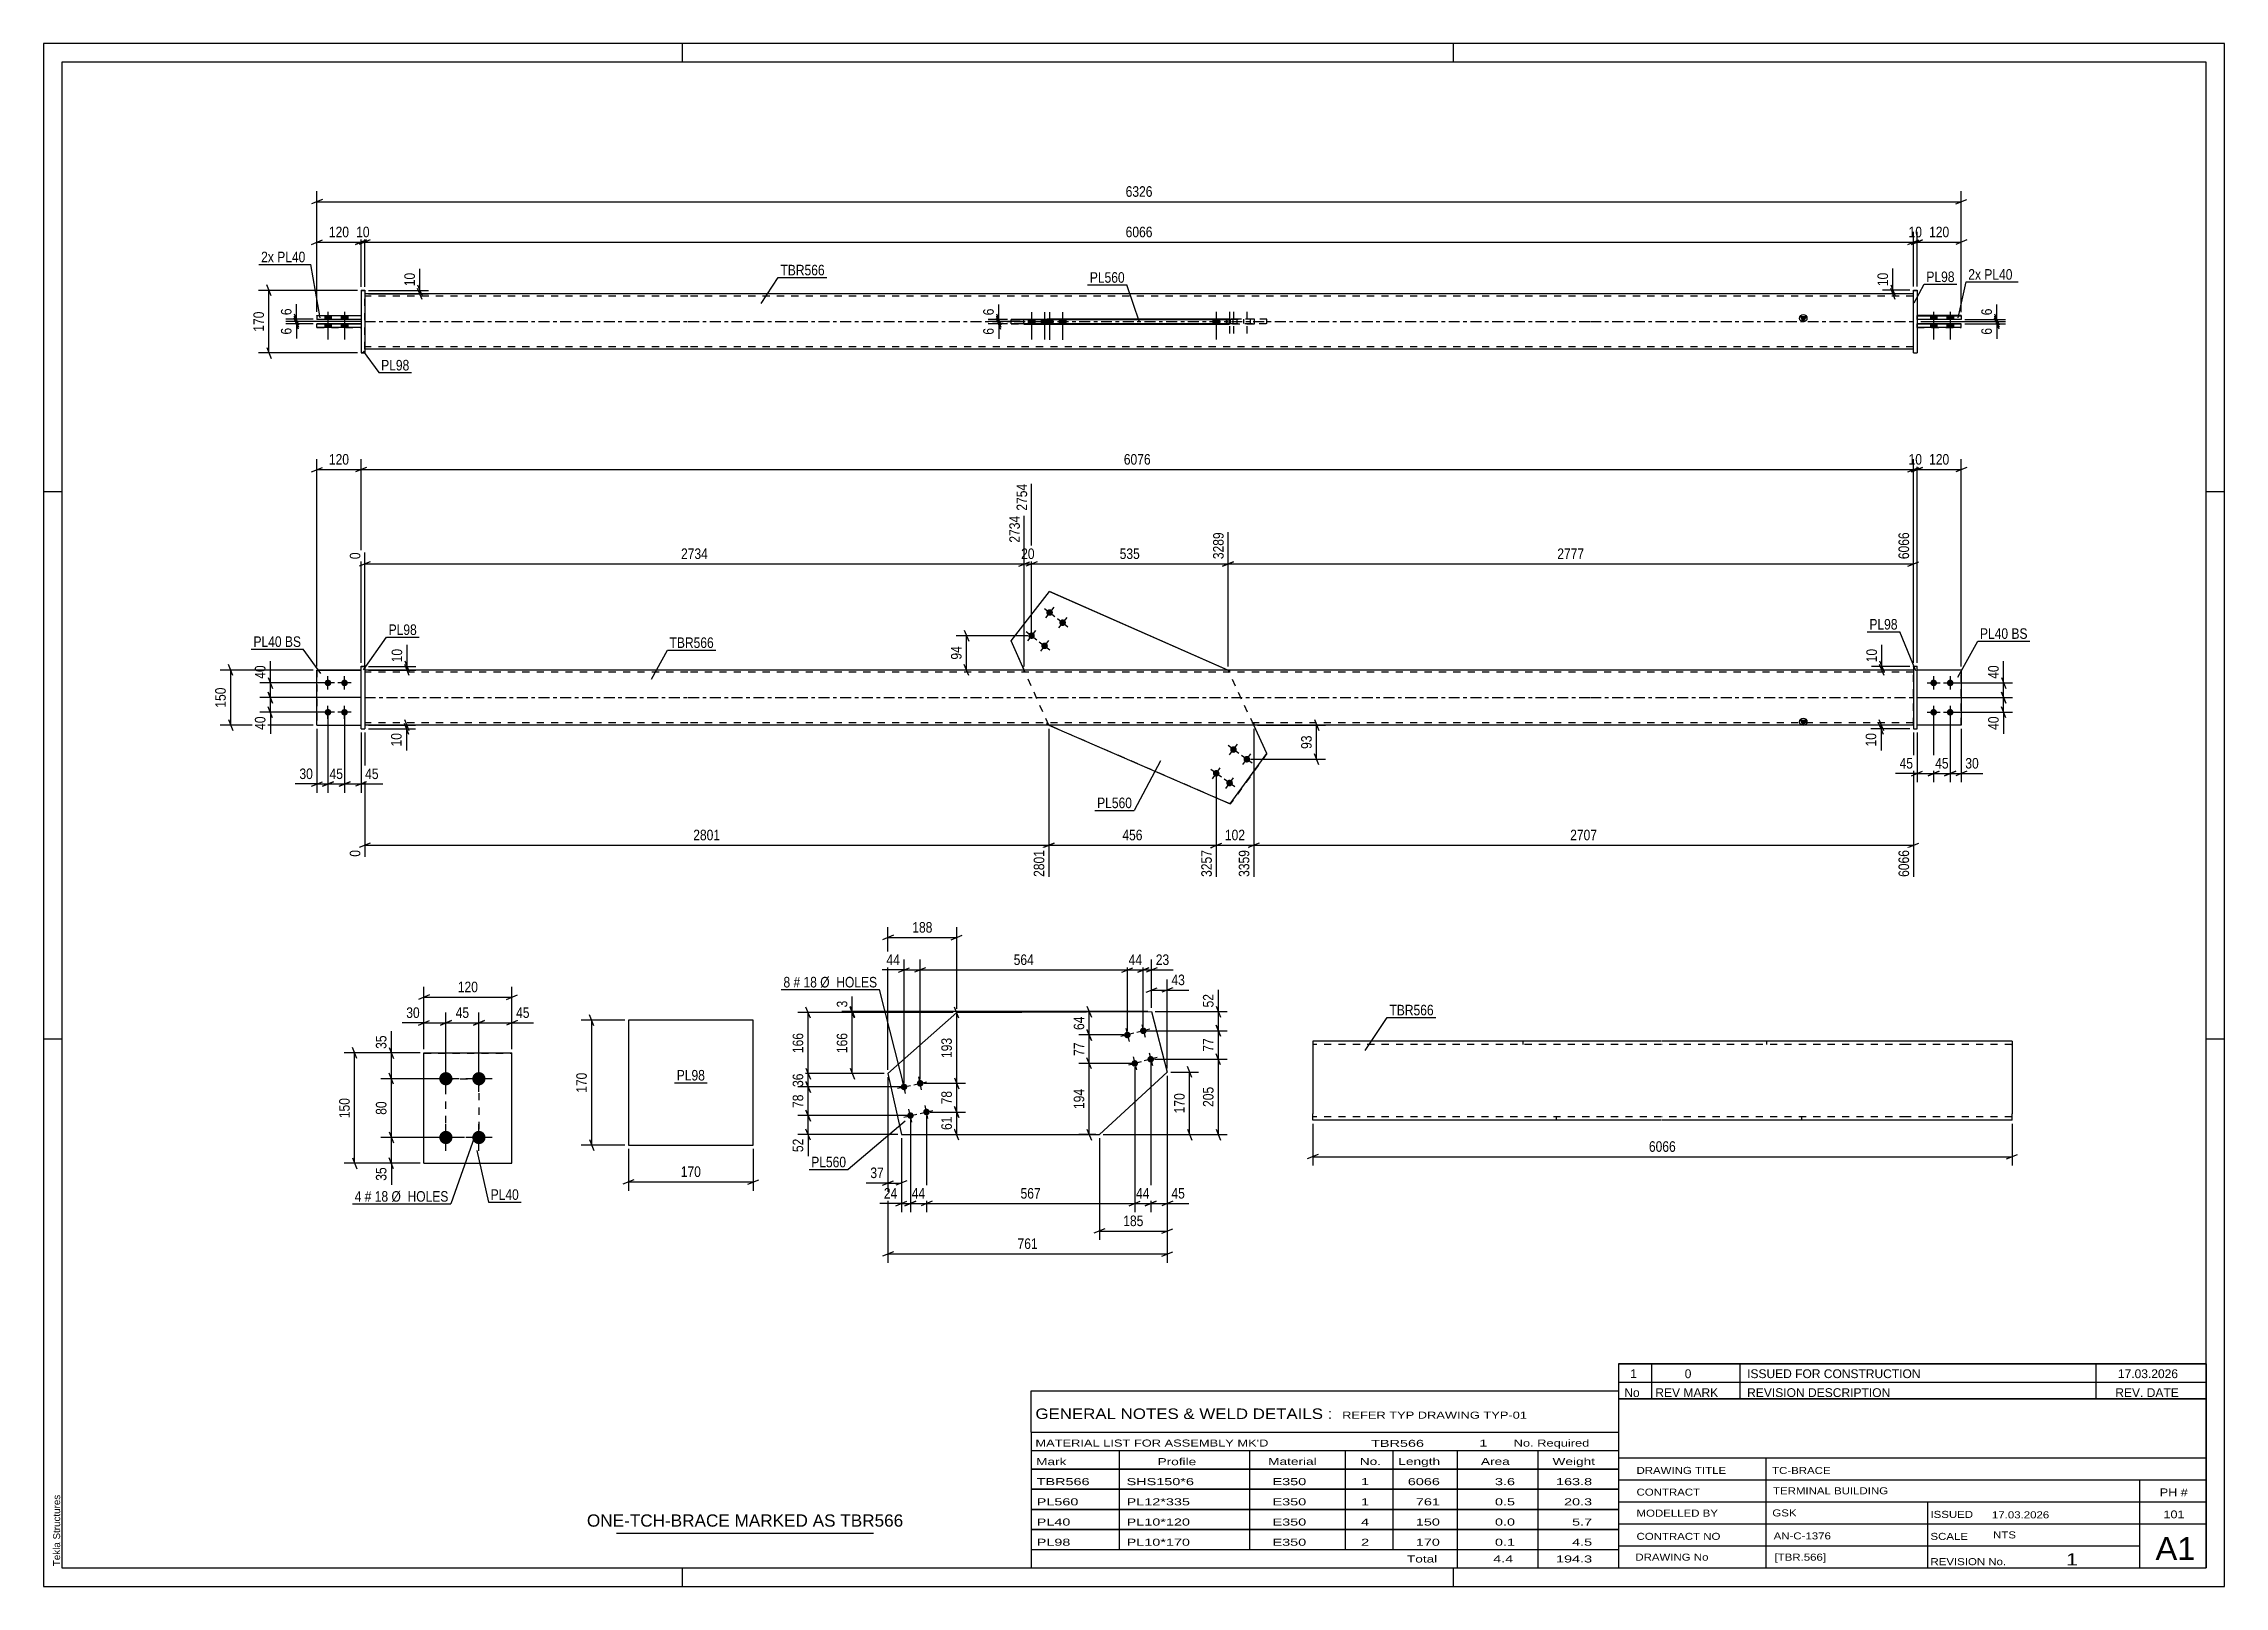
# Model space of a CAD drawing. Header units: millimetres. Extents: x 0 to 594, y 0 to 420.
import ezdxf

# ---------------------------------------------------------------- set-up
doc = ezdxf.new("R2010")
doc.units = ezdxf.units.MM
doc.linetypes.add('DXK_LINE_DOT2', pattern=[3.9198, 1.9599, -1.9599])
doc.linetypes.add('DXK_LINE_DOT3', pattern=[5.9187, 2.979, -0.9799, 0.9799, -0.9799])
doc.styles.add('Arial', font='ARIAL.TTF', dxfattribs={"height": 0.2})
doc.styles.add('Arial Narrow', font='ARIALN.TTF', dxfattribs={"height": 0.2})

# ---------------------------------------------------------------- blocks, each defined once
blk = doc.blocks.new('Unknown-582663971-1129')
at = {"color": 5, "linetype": 'Continuous'}
for p, q in [((594, 420), (0, 420)), ((0, 420), (0, 0)), ((174, 415), (174, 420)), ((384, 415), (384, 420)), ((594, 0), (594, 420)), ((589, 415), (5, 415)), ((5, 415), (5, 5)), ((589, 5), (589, 415)), ((5, 298), (0, 298)), ((594, 298), (589, 298)), ((5, 149), (0, 149)), ((594, 149), (589, 149)), ((0, 0), (594, 0)), ((5, 5), (589, 5)), ((174, 0), (174, 5)), ((384, 0), (384, 5))]:
    blk.add_line(p, q, dxfattribs=at)
at = {"color": 174, "linetype": 'Continuous', "style": 'Arial'}
blk.add_text('Tekla Structures', height=1.9102, rotation=90, dxfattribs=at).set_placement((4.5, 5.5))
blk = doc.blocks.new('Part-582663971-4035 - 4034')
at = {"color": 2, "linetype": 'Continuous'}
for p, q in [((248.73, 156.21), (229.97, 139.61)), ((248.73, 156.21), (301.8, 156.48)), ((301.8, 156.48), (306.07, 140.03)), ((229.97, 139.61), (233.65, 123.01)), ((287.57, 123.01), (306.07, 140.03)), ((233.65, 123.01), (287.57, 123.01))]:
    blk.add_line(p, q, dxfattribs=at)
blk = doc.blocks.new('Bolt-582663971-4036 - 4034')
at = {"linetype": 'Continuous'}
for points in [[(234.16, 136.85, -1), (234.55, 135.1, -1)], [(238.56, 137.83, -1), (238.95, 136.07, -1)], [(235.9, 129.04, -1), (236.29, 127.29, -1)], [(240.29, 130.02, -1), (240.68, 128.26, -1)]]:
    blk.add_hatch(color=1, dxfattribs=at).paths.add_polyline_path(points)
at = {"color": 1, "linetype": 'Continuous'}
for p, q in [((234.75, 134.22), (233.97, 137.73)), ((237, 136.56), (240.51, 137.34)), ((239.14, 135.19), (238.36, 138.71)), ((232.6, 135.59), (236.12, 136.37)), ((240.88, 127.38), (240.1, 130.9)), ((234.34, 127.78), (237.85, 128.56)), ((236.48, 126.41), (235.7, 129.92)), ((238.73, 128.75), (242.24, 129.53))]:
    blk.add_line(p, q, dxfattribs=at)
blk = doc.blocks.new('Bolt-582663971-4037 - 4034')
at = {"linetype": 'Continuous'}
for points in [[(295.41, 149.25, -1), (294.96, 150.99, -1)], [(299.77, 150.38, -1), (299.32, 152.12, -1)], [(297.42, 141.5, -1), (296.97, 143.24, -1)], [(301.78, 142.63, -1), (301.33, 144.37, -1)]]:
    blk.add_hatch(color=1, dxfattribs=at).paths.add_polyline_path(points)
at = {"color": 1, "linetype": 'Continuous'}
for p, q in [((296.93, 150.57), (293.45, 149.66)), ((294.74, 151.86), (295.64, 148.37)), ((301.29, 151.7), (297.8, 150.8)), ((299.09, 152.99), (300, 149.51)), ((298.94, 142.83), (295.46, 141.92)), ((296.75, 144.12), (297.65, 140.63)), ((303.3, 143.96), (299.81, 143.05)), ((301.1, 145.25), (302.01, 141.76))]:
    blk.add_line(p, q, dxfattribs=at)
blk = doc.blocks.new('Part-582663971-1555 - 1539')
at = {"color": 2, "linetype": 'Continuous'}
for p, q in [((103.57, 115.21), (103.57, 145.21)), ((103.57, 145.21), (127.57, 145.21)), ((127.57, 115.21), (127.57, 145.21)), ((103.57, 115.21), (127.57, 115.21)), ((103.57, 115.2), (127.57, 115.2))]:
    blk.add_line(p, q, dxfattribs=at)
at = {"color": 7, "linetype": 'DXK_LINE_DOT2'}
for p, q in [((103.57, 145.2), (127.57, 145.2)), ((103.57, 115.21), (103.57, 115.2)), ((103.57, 115.2), (103.57, 115.21)), ((127.57, 115.21), (127.57, 115.2)), ((127.57, 115.2), (127.57, 115.21))]:
    blk.add_line(p, q, dxfattribs=at)
blk = doc.blocks.new('Bolt-582663971-1560 - 1539')
at = {"linetype": 'Continuous'}
for points in [[(109.57, 136.41), (109.19, 136.45), (108.83, 136.56), (108.51, 136.75), (108.23, 137), (108.01, 137.31), (107.85, 137.65), (107.78, 138.02), (107.78, 138.39), (107.85, 138.76), (108.01, 139.11), (108.23, 139.41), (108.51, 139.66), (108.83, 139.85), (109.19, 139.97), (109.57, 140.01), (109.94, 139.97), (110.3, 139.85), (110.62, 139.66), (110.9, 139.41), (111.12, 139.11), (111.28, 138.76), (111.36, 138.39), (111.36, 138.02), (111.28, 137.65), (111.12, 137.31), (110.9, 137), (110.62, 136.75), (110.3, 136.56), (109.94, 136.45)], [(118.57, 136.41), (118.19, 136.45), (117.83, 136.56), (117.51, 136.75), (117.23, 137), (117.01, 137.31), (116.85, 137.65), (116.78, 138.02), (116.78, 138.39), (116.85, 138.76), (117.01, 139.11), (117.23, 139.41), (117.51, 139.66), (117.83, 139.85), (118.19, 139.97), (118.57, 140.01), (118.94, 139.97), (119.3, 139.85), (119.62, 139.66), (119.9, 139.41), (120.12, 139.11), (120.28, 138.76), (120.36, 138.39), (120.36, 138.02), (120.28, 137.65), (120.12, 137.31), (119.9, 137), (119.62, 136.75), (119.3, 136.56), (118.94, 136.45)], [(109.57, 120.41), (109.19, 120.45), (108.83, 120.56), (108.51, 120.75), (108.23, 121), (108.01, 121.31), (107.85, 121.65), (107.78, 122.02), (107.78, 122.39), (107.85, 122.76), (108.01, 123.11), (108.23, 123.41), (108.51, 123.66), (108.83, 123.85), (109.19, 123.97), (109.57, 124.01), (109.94, 123.97), (110.3, 123.85), (110.62, 123.66), (110.9, 123.41), (111.12, 123.11), (111.28, 122.76), (111.36, 122.39), (111.36, 122.02), (111.28, 121.65), (111.12, 121.31), (110.9, 121), (110.62, 120.75), (110.3, 120.56), (109.94, 120.45)], [(118.57, 120.41), (118.19, 120.45), (117.83, 120.56), (117.51, 120.75), (117.23, 121), (117.01, 121.31), (116.85, 121.65), (116.78, 122.02), (116.78, 122.39), (116.85, 122.76), (117.01, 123.11), (117.23, 123.41), (117.51, 123.66), (117.83, 123.85), (118.19, 123.97), (118.57, 124.01), (118.94, 123.97), (119.3, 123.85), (119.62, 123.66), (119.9, 123.41), (120.12, 123.11), (120.28, 122.76), (120.36, 122.39), (120.36, 122.02), (120.28, 121.65), (120.12, 121.31), (119.9, 121), (119.62, 120.75), (119.3, 120.56), (118.94, 120.45)]]:
    blk.add_hatch(color=1, dxfattribs=at).paths.add_polyline_path(points)
at = {"color": 1, "linetype": 'Continuous'}
for p, q in [((113.17, 138.21), (105.97, 138.21)), ((109.57, 134.61), (109.57, 141.81)), ((122.17, 138.21), (114.97, 138.21)), ((118.57, 134.61), (118.57, 141.81)), ((109.57, 118.61), (109.57, 125.81)), ((118.57, 118.61), (118.57, 125.81)), ((113.17, 122.21), (105.97, 122.21)), ((122.17, 122.21), (114.97, 122.21))]:
    blk.add_line(p, q, dxfattribs=at)
blk = doc.blocks.new('Part-582663971-1922 - 1901')
at = {"color": 2, "linetype": 'Continuous'}
for q in [(510.31, 249.46), (510.31, 249.46), (522.31, 249.46)]:
    blk.add_line((522.31, 249.46), q, dxfattribs=at)
at = {"color": 7, "linetype": 'DXK_LINE_DOT2'}
for p, q in [((510.31, 249.46), (510.31, 249.46)), ((510.31, 234.46), (510.31, 249.46)), ((522.31, 249.46), (522.31, 249.46)), ((522.31, 234.46), (522.31, 249.46)), ((522.31, 234.46), (510.31, 234.46)), ((522.31, 234.46), (510.31, 234.46))]:
    blk.add_line(p, q, dxfattribs=at)
blk = doc.blocks.new('Part-582663971-1923 - 1901')
at = {"color": 2, "linetype": 'Continuous'}
for p, q in [((509.31, 250.44), (509.31, 250.48)), ((509.31, 250.48), (509.31, 233.45)), ((509.31, 250.48), (510.31, 250.48)), ((510.31, 250.44), (509.31, 250.44)), ((510.31, 233.45), (510.31, 250.48)), ((509.31, 233.45), (510.31, 233.45))]:
    blk.add_line(p, q, dxfattribs=at)
at = {"color": 7, "linetype": 'DXK_LINE_DOT2'}
blk.add_line((509.31, 233.48), (510.31, 233.48), dxfattribs=at)
blk = doc.blocks.new('Part-582663971-1928 - 1901')
at = {"color": 2, "linetype": 'Continuous'}
for p, q in [((74.46, 234.46), (74.46, 249.46)), ((74.46, 249.46), (86.46, 249.46)), ((86.46, 249.46), (74.46, 249.46)), ((74.46, 234.46), (86.46, 234.46))]:
    blk.add_line(p, q, dxfattribs=at)
at = {"color": 7, "linetype": 'DXK_LINE_DOT2'}
for p, q in [((74.46, 249.46), (74.46, 249.46)), ((74.46, 249.46), (74.46, 249.46)), ((86.46, 234.46), (86.46, 249.46)), ((74.46, 234.46), (74.46, 234.46)), ((74.46, 234.46), (86.46, 234.46)), ((86.46, 234.46), (86.46, 234.46))]:
    blk.add_line(p, q, dxfattribs=at)
blk = doc.blocks.new('Part-582663971-1912 - 1901')
at = {"linetype": 'Continuous'}
blk.add_hatch(color=2, dxfattribs=at).paths.add_polyline_path([(479.31, 234.46), (478.51, 235.86), (480.11, 235.86)])
at = {"color": 2, "linetype": 'Continuous'}
for p, q in [((175.46, 249.46), (87.46, 249.46)), ((421.21, 249.46), (175.56, 249.46)), ((509.31, 249.46), (421.31, 249.46)), ((175.46, 234.46), (87.46, 234.46)), ((421.21, 234.46), (175.56, 234.46)), ((509.31, 234.46), (421.31, 234.46)), ((479.31, 234.46), (478.51, 235.86)), ((478.51, 235.86), (480.11, 235.86)), ((480.11, 235.86), (479.31, 234.46))]:
    blk.add_line(p, q, dxfattribs=at)
at = {"color": 7, "linetype": 'DXK_LINE_DOT2'}
for p, q in [((87.46, 249.46), (87.46, 234.46)), ((175.46, 248.86), (87.46, 248.86)), ((421.21, 248.86), (175.56, 248.86)), ((267, 249.46), (267, 248.86)), ((322.99, 249.46), (322.99, 248.86)), ((509.31, 248.86), (421.31, 248.86)), ((509.31, 234.46), (509.31, 249.46)), ((175.46, 235.06), (87.46, 235.06)), ((421.21, 235.06), (175.56, 235.06)), ((273.39, 234.46), (273.39, 235.06)), ((329.72, 234.46), (329.72, 235.06)), ((509.31, 235.06), (421.31, 235.06))]:
    blk.add_line(p, q, dxfattribs=at)
at = {"color": 7, "linetype": 'DXK_LINE_DOT3'}
for p, q in [((87.46, 241.96), (175.46, 241.96)), ((175.56, 241.96), (421.21, 241.96)), ((421.31, 241.96), (509.31, 241.96))]:
    blk.add_line(p, q, dxfattribs=at)
at = {"color": 2, "linetype": 'Continuous'}
blk.add_circle((479.31, 235.36), 1, dxfattribs=at)
blk = doc.blocks.new('Part-582663971-1933 - 1901')
at = {"color": 2, "linetype": 'Continuous'}
for p, q in [((74.46, 249.46), (74.46, 249.46)), ((74.46, 249.46), (86.46, 249.46)), ((86.46, 249.46), (74.46, 249.46))]:
    blk.add_line(p, q, dxfattribs=at)
at = {"color": 7, "linetype": 'DXK_LINE_DOT2'}
for p, q in [((74.46, 249.46), (74.46, 234.46)), ((86.46, 234.46), (86.46, 249.46)), ((74.46, 234.46), (74.46, 234.46)), ((74.46, 234.46), (86.46, 234.46)), ((74.46, 234.46), (86.46, 234.46)), ((86.46, 234.46), (86.46, 234.46))]:
    blk.add_line(p, q, dxfattribs=at)
blk = doc.blocks.new('Part-582663971-1917 - 1901')
at = {"color": 2, "linetype": 'Continuous'}
for p, q in [((522.31, 249.46), (510.31, 249.46)), ((522.31, 249.46), (510.31, 249.46)), ((522.31, 249.46), (522.31, 234.46)), ((522.31, 234.46), (510.31, 234.46))]:
    blk.add_line(p, q, dxfattribs=at)
at = {"color": 7, "linetype": 'DXK_LINE_DOT2'}
for p, q in [((510.31, 249.46), (510.31, 249.46)), ((510.31, 234.46), (510.31, 249.46)), ((522.31, 249.46), (522.31, 249.46)), ((522.31, 249.46), (522.31, 249.46)), ((522.31, 234.46), (510.31, 234.46))]:
    blk.add_line(p, q, dxfattribs=at)
blk = doc.blocks.new('Part-582663971-1938 - 1901')
at = {"color": 2, "linetype": 'Continuous'}
for p, q in [((86.46, 250.48), (87.46, 250.48)), ((86.46, 233.45), (86.46, 250.48)), ((86.46, 250.44), (87.46, 250.44)), ((87.46, 250.44), (87.46, 250.48)), ((87.46, 250.48), (87.46, 250.44)), ((87.46, 250.44), (87.46, 233.45)), ((86.46, 233.45), (87.46, 233.45))]:
    blk.add_line(p, q, dxfattribs=at)
at = {"color": 7, "linetype": 'DXK_LINE_DOT2'}
blk.add_line((86.46, 233.48), (87.46, 233.48), dxfattribs=at)
blk = doc.blocks.new('Part-582663971-1943 - 1901')
at = {"color": 2, "linetype": 'Continuous'}
for p, q in [((263.56, 257.43), (274.02, 270.83)), ((263.56, 257.43), (274.02, 270.83)), ((322.6, 249.46), (274.02, 270.83)), ((274.02, 270.83), (274.02, 270.83)), ((274.02, 270.83), (322.61, 249.46)), ((267.1, 249.46), (263.56, 257.43)), ((273.76, 234.46), (323.23, 213.01)), ((333.21, 226.77), (329.61, 234.46)), ((333.21, 226.77), (329.62, 234.46)), ((323.23, 213.01), (333.21, 226.77))]:
    blk.add_line(p, q, dxfattribs=at)
at = {"color": 7, "linetype": 'DXK_LINE_DOT2'}
for p, q in [((263.56, 257.43), (263.56, 257.43)), ((273.76, 234.46), (263.56, 257.43)), ((273.76, 234.46), (267.1, 249.46)), ((322.61, 249.46), (322.6, 249.46)), ((322.61, 249.46), (322.61, 249.46)), ((329.61, 234.46), (322.61, 249.46)), ((329.62, 234.46), (322.61, 249.46)), ((273.76, 234.46), (273.76, 234.46)), ((323.23, 213.01), (273.76, 234.46)), ((333.21, 226.77), (323.23, 213.01)), ((333.21, 226.77), (333.21, 226.77)), ((323.23, 213.01), (323.23, 213.01))]:
    blk.add_line(p, q, dxfattribs=at)
blk = doc.blocks.new('Bolt-582663971-1944 - 1901')
at = {"linetype": 'Continuous'}
for points in [[(514.81, 246.86), (515, 246.84), (515.18, 246.78), (515.34, 246.69), (515.48, 246.56), (515.59, 246.41), (515.67, 246.24), (515.71, 246.05), (515.71, 245.86), (515.67, 245.68), (515.59, 245.51), (515.48, 245.36), (515.34, 245.23), (515.18, 245.14), (515, 245.08), (514.81, 245.06), (514.62, 245.08), (514.44, 245.14), (514.28, 245.23), (514.14, 245.36), (514.03, 245.51), (513.95, 245.68), (513.92, 245.86), (513.92, 246.05), (513.95, 246.24), (514.03, 246.41), (514.14, 246.56), (514.28, 246.69), (514.44, 246.78), (514.62, 246.84)], [(519.31, 246.86), (519.5, 246.84), (519.68, 246.78), (519.84, 246.69), (519.98, 246.56), (520.09, 246.41), (520.17, 246.24), (520.21, 246.05), (520.21, 245.86), (520.17, 245.68), (520.09, 245.51), (519.98, 245.36), (519.84, 245.23), (519.68, 245.14), (519.5, 245.08), (519.31, 245.06), (519.12, 245.08), (518.94, 245.14), (518.78, 245.23), (518.64, 245.36), (518.53, 245.51), (518.45, 245.68), (518.42, 245.86), (518.42, 246.05), (518.45, 246.24), (518.53, 246.41), (518.64, 246.56), (518.78, 246.69), (518.94, 246.78), (519.12, 246.84)], [(514.81, 238.86), (515, 238.84), (515.18, 238.78), (515.34, 238.69), (515.48, 238.56), (515.59, 238.41), (515.67, 238.24), (515.71, 238.05), (515.71, 237.86), (515.67, 237.68), (515.59, 237.51), (515.48, 237.36), (515.34, 237.23), (515.18, 237.14), (515, 237.08), (514.81, 237.06), (514.62, 237.08), (514.44, 237.14), (514.28, 237.23), (514.14, 237.36), (514.03, 237.51), (513.95, 237.68), (513.92, 237.86), (513.92, 238.05), (513.95, 238.24), (514.03, 238.41), (514.14, 238.56), (514.28, 238.69), (514.44, 238.78), (514.62, 238.84)], [(519.31, 238.86), (519.5, 238.84), (519.68, 238.78), (519.84, 238.69), (519.98, 238.56), (520.09, 238.41), (520.17, 238.24), (520.21, 238.05), (520.21, 237.86), (520.17, 237.68), (520.09, 237.51), (519.98, 237.36), (519.84, 237.23), (519.68, 237.14), (519.5, 237.08), (519.31, 237.06), (519.12, 237.08), (518.94, 237.14), (518.78, 237.23), (518.64, 237.36), (518.53, 237.51), (518.45, 237.68), (518.42, 237.86), (518.42, 238.05), (518.45, 238.24), (518.53, 238.41), (518.64, 238.56), (518.78, 238.69), (518.94, 238.78), (519.12, 238.84)]]:
    blk.add_hatch(color=1, dxfattribs=at).paths.add_polyline_path(points)
at = {"color": 1, "linetype": 'Continuous'}
for p, q in [((513.01, 245.96), (516.61, 245.96)), ((514.81, 247.76), (514.81, 244.16)), ((517.51, 245.96), (521.11, 245.96)), ((519.31, 247.76), (519.31, 244.16)), ((513.01, 237.96), (516.61, 237.96)), ((514.81, 239.76), (514.81, 236.16)), ((517.51, 237.96), (521.11, 237.96)), ((519.31, 239.76), (519.31, 236.16))]:
    blk.add_line(p, q, dxfattribs=at)
blk = doc.blocks.new('Bolt-582663971-1945 - 1901')
at = {"linetype": 'Continuous'}
for points in [[(77.46, 246.86), (77.64, 246.84), (77.82, 246.78), (77.99, 246.69), (78.13, 246.56), (78.24, 246.41), (78.31, 246.24), (78.35, 246.05), (78.35, 245.86), (78.31, 245.68), (78.24, 245.51), (78.13, 245.36), (77.99, 245.23), (77.82, 245.14), (77.64, 245.08), (77.46, 245.06), (77.27, 245.08), (77.09, 245.14), (76.93, 245.23), (76.79, 245.36), (76.68, 245.51), (76.6, 245.68), (76.56, 245.86), (76.56, 246.05), (76.6, 246.24), (76.68, 246.41), (76.79, 246.56), (76.93, 246.69), (77.09, 246.78), (77.27, 246.84)], [(81.96, 246.86), (82.14, 246.84), (82.32, 246.78), (82.49, 246.69), (82.63, 246.56), (82.74, 246.41), (82.81, 246.24), (82.85, 246.05), (82.85, 245.86), (82.81, 245.68), (82.74, 245.51), (82.63, 245.36), (82.49, 245.23), (82.32, 245.14), (82.14, 245.08), (81.96, 245.06), (81.77, 245.08), (81.59, 245.14), (81.43, 245.23), (81.29, 245.36), (81.18, 245.51), (81.1, 245.68), (81.06, 245.86), (81.06, 246.05), (81.1, 246.24), (81.18, 246.41), (81.29, 246.56), (81.43, 246.69), (81.59, 246.78), (81.77, 246.84)], [(77.46, 238.86), (77.64, 238.84), (77.82, 238.78), (77.99, 238.69), (78.13, 238.56), (78.24, 238.41), (78.31, 238.24), (78.35, 238.05), (78.35, 237.86), (78.31, 237.68), (78.24, 237.51), (78.13, 237.36), (77.99, 237.23), (77.82, 237.14), (77.64, 237.08), (77.46, 237.06), (77.27, 237.08), (77.09, 237.14), (76.93, 237.23), (76.79, 237.36), (76.68, 237.51), (76.6, 237.68), (76.56, 237.86), (76.56, 238.05), (76.6, 238.24), (76.68, 238.41), (76.79, 238.56), (76.93, 238.69), (77.09, 238.78), (77.27, 238.84)], [(81.96, 238.86), (82.14, 238.84), (82.32, 238.78), (82.49, 238.69), (82.63, 238.56), (82.74, 238.41), (82.81, 238.24), (82.85, 238.05), (82.85, 237.86), (82.81, 237.68), (82.74, 237.51), (82.63, 237.36), (82.49, 237.23), (82.32, 237.14), (82.14, 237.08), (81.96, 237.06), (81.77, 237.08), (81.59, 237.14), (81.43, 237.23), (81.29, 237.36), (81.18, 237.51), (81.1, 237.68), (81.06, 237.86), (81.06, 238.05), (81.1, 238.24), (81.18, 238.41), (81.29, 238.56), (81.43, 238.69), (81.59, 238.78), (81.77, 238.84)]]:
    blk.add_hatch(color=1, dxfattribs=at).paths.add_polyline_path(points)
at = {"color": 1, "linetype": 'Continuous'}
for p, q in [((79.26, 245.96), (75.66, 245.96)), ((77.46, 244.16), (77.46, 247.76)), ((83.76, 245.96), (80.16, 245.96)), ((81.96, 244.16), (81.96, 247.76)), ((79.26, 237.96), (75.66, 237.96)), ((77.46, 236.16), (77.46, 239.76)), ((83.76, 237.96), (80.16, 237.96)), ((81.96, 236.16), (81.96, 239.76))]:
    blk.add_line(p, q, dxfattribs=at)
blk = doc.blocks.new('Bolt-582663971-1946 - 1901')
at = {"linetype": 'Continuous'}
for points in [[(274.01, 266.03), (274.2, 266.01), (274.38, 265.95), (274.54, 265.85), (274.68, 265.73), (274.79, 265.58), (274.87, 265.4), (274.9, 265.22), (274.9, 265.03), (274.87, 264.85), (274.79, 264.68), (274.68, 264.52), (274.54, 264.4), (274.38, 264.3), (274.2, 264.25), (274.01, 264.23), (273.82, 264.25), (273.64, 264.3), (273.48, 264.4), (273.34, 264.52), (273.23, 264.68), (273.15, 264.85), (273.11, 265.03), (273.11, 265.22), (273.15, 265.4), (273.23, 265.58), (273.34, 265.73), (273.48, 265.85), (273.64, 265.95), (273.82, 266.01)], [(277.56, 263.26), (277.74, 263.24), (277.92, 263.18), (278.08, 263.08), (278.22, 262.96), (278.34, 262.81), (278.41, 262.63), (278.45, 262.45), (278.45, 262.26), (278.41, 262.08), (278.34, 261.91), (278.22, 261.75), (278.08, 261.63), (277.92, 261.53), (277.74, 261.48), (277.56, 261.46), (277.37, 261.48), (277.19, 261.53), (277.03, 261.63), (276.89, 261.75), (276.78, 261.91), (276.7, 262.08), (276.66, 262.26), (276.66, 262.45), (276.7, 262.63), (276.78, 262.81), (276.89, 262.96), (277.03, 263.08), (277.19, 263.18), (277.37, 263.24)], [(269.08, 259.72), (269.27, 259.7), (269.45, 259.64), (269.61, 259.55), (269.75, 259.42), (269.86, 259.27), (269.94, 259.1), (269.98, 258.91), (269.98, 258.73), (269.94, 258.54), (269.86, 258.37), (269.75, 258.22), (269.61, 258.09), (269.45, 258), (269.27, 257.94), (269.08, 257.92), (268.9, 257.94), (268.72, 258), (268.56, 258.09), (268.42, 258.22), (268.31, 258.37), (268.23, 258.54), (268.19, 258.73), (268.19, 258.91), (268.23, 259.1), (268.31, 259.27), (268.42, 259.42), (268.56, 259.55), (268.72, 259.64), (268.9, 259.7)], [(272.63, 256.95), (272.82, 256.93), (273, 256.87), (273.16, 256.78), (273.3, 256.65), (273.41, 256.5), (273.49, 256.33), (273.53, 256.14), (273.53, 255.96), (273.49, 255.77), (273.41, 255.6), (273.3, 255.45), (273.16, 255.32), (273, 255.23), (272.82, 255.17), (272.63, 255.15), (272.44, 255.17), (272.27, 255.23), (272.1, 255.32), (271.96, 255.45), (271.85, 255.6), (271.78, 255.77), (271.74, 255.96), (271.74, 256.14), (271.78, 256.33), (271.85, 256.5), (271.96, 256.65), (272.1, 256.78), (272.27, 256.87), (272.44, 256.93)]]:
    blk.add_hatch(color=1, dxfattribs=at).paths.add_polyline_path(points)
at = {"color": 1, "linetype": 'Continuous'}
for p, q in [((272.59, 266.23), (275.43, 264.02)), ((275.12, 266.55), (272.9, 263.71)), ((276.14, 263.46), (278.97, 261.25)), ((278.66, 263.78), (276.45, 260.94)), ((267.67, 259.93), (270.5, 257.71)), ((270.19, 260.24), (267.98, 257.4)), ((271.21, 257.16), (274.05, 254.94)), ((273.74, 257.47), (271.52, 254.63))]:
    blk.add_line(p, q, dxfattribs=at)
blk = doc.blocks.new('Bolt-582663971-1947 - 1901')
at = {"linetype": 'Continuous'}
for points in [[(324.09, 228.72), (324.28, 228.7), (324.46, 228.64), (324.62, 228.55), (324.76, 228.42), (324.87, 228.27), (324.95, 228.1), (324.99, 227.92), (324.99, 227.73), (324.95, 227.54), (324.87, 227.37), (324.76, 227.22), (324.62, 227.09), (324.46, 227), (324.28, 226.94), (324.09, 226.92), (323.91, 226.94), (323.73, 227), (323.56, 227.09), (323.42, 227.22), (323.31, 227.37), (323.24, 227.54), (323.2, 227.73), (323.2, 227.92), (323.24, 228.1), (323.31, 228.27), (323.42, 228.42), (323.56, 228.55), (323.73, 228.64), (323.91, 228.7)], [(327.74, 226.08), (327.92, 226.06), (328.1, 226), (328.26, 225.91), (328.4, 225.78), (328.51, 225.63), (328.59, 225.46), (328.63, 225.27), (328.63, 225.08), (328.59, 224.9), (328.51, 224.73), (328.4, 224.58), (328.26, 224.45), (328.1, 224.36), (327.92, 224.3), (327.74, 224.28), (327.55, 224.3), (327.37, 224.36), (327.21, 224.45), (327.07, 224.58), (326.96, 224.73), (326.88, 224.9), (326.84, 225.08), (326.84, 225.27), (326.88, 225.46), (326.96, 225.63), (327.07, 225.78), (327.21, 225.91), (327.37, 226), (327.55, 226.06)], [(319.39, 222.25), (319.58, 222.23), (319.76, 222.17), (319.92, 222.07), (320.06, 221.95), (320.17, 221.8), (320.25, 221.62), (320.29, 221.44), (320.29, 221.25), (320.25, 221.07), (320.17, 220.9), (320.06, 220.74), (319.92, 220.62), (319.76, 220.52), (319.58, 220.47), (319.39, 220.45), (319.21, 220.47), (319.03, 220.52), (318.87, 220.62), (318.73, 220.74), (318.62, 220.9), (318.54, 221.07), (318.5, 221.25), (318.5, 221.44), (318.54, 221.62), (318.62, 221.8), (318.73, 221.95), (318.87, 222.07), (319.03, 222.17), (319.21, 222.23)], [(323.04, 219.6), (323.22, 219.58), (323.4, 219.53), (323.57, 219.43), (323.71, 219.31), (323.82, 219.15), (323.89, 218.98), (323.93, 218.8), (323.93, 218.61), (323.89, 218.43), (323.82, 218.25), (323.71, 218.1), (323.57, 217.98), (323.4, 217.88), (323.22, 217.82), (323.04, 217.8), (322.85, 217.82), (322.67, 217.88), (322.51, 217.98), (322.37, 218.1), (322.26, 218.25), (322.18, 218.43), (322.14, 218.61), (322.14, 218.8), (322.18, 218.98), (322.26, 219.15), (322.37, 219.31), (322.51, 219.43), (322.67, 219.53), (322.85, 219.58)]]:
    blk.add_hatch(color=1, dxfattribs=at).paths.add_polyline_path(points)
at = {"color": 1, "linetype": 'Continuous'}
for p, q in [((325.55, 226.77), (322.64, 228.88)), ((323.04, 226.37), (325.15, 229.28)), ((329.19, 224.12), (326.28, 226.24)), ((326.68, 223.72), (328.79, 226.64)), ((320.85, 220.29), (317.94, 222.4)), ((318.34, 219.89), (320.45, 222.8)), ((321.98, 217.25), (324.09, 220.16)), ((324.49, 217.65), (321.58, 219.76))]:
    blk.add_line(p, q, dxfattribs=at)
blk = doc.blocks.new('Part-582663971-2347 - 2328')
at = {"color": 2, "linetype": 'Continuous'}
for p, q in [((522.31, 343.76), (510.31, 343.76)), ((510.31, 343.73), (522.31, 343.73)), ((522.31, 342.73), (510.31, 342.73)), ((522.31, 342.73), (522.31, 343.76))]:
    blk.add_line(p, q, dxfattribs=at)
at = {"color": 7, "linetype": 'DXK_LINE_DOT2'}
for p, q in [((510.31, 342.73), (510.31, 343.76)), ((510.31, 342.76), (522.31, 342.76))]:
    blk.add_line(p, q, dxfattribs=at)
blk = doc.blocks.new('Bolt-582663971-2331 - 2328')
at = {"linetype": 'Continuous'}
blk.add_hatch(color=1, dxfattribs=at).paths.add_polyline_path([(318.49, 343.78), (320.29, 343.78), (320.29, 344.98), (318.49, 344.98)])
at = {"color": 1, "linetype": 'Continuous'}
for p, q in [((318.49, 344.98), (318.49, 343.78)), ((319.39, 346.98), (319.39, 339.48)), ((320.29, 344.98), (320.29, 343.78))]:
    blk.add_line(p, q, dxfattribs=at)
at = {"color": 1, "linetype": 'DXK_LINE_DOT2'}
for p, q in [((322.14, 344.99), (322.14, 343.79)), ((323.04, 346.99), (323.04, 339.49)), ((323.19, 344.97), (323.19, 343.77)), ((323.94, 344.99), (323.94, 343.79)), ((324.09, 346.97), (324.09, 339.47)), ((324.99, 344.97), (324.99, 343.77)), ((326.84, 344.97), (326.84, 343.77)), ((327.74, 346.97), (327.74, 339.47)), ((328.64, 344.98), (328.64, 343.78))]:
    blk.add_line(p, q, dxfattribs=at)
blk = doc.blocks.new('Bolt-582663971-2332 - 2328')
at = {"linetype": 'Continuous'}
for points in [[(269.98, 344.91), (268.18, 344.91), (268.18, 343.71), (269.98, 343.71)], [(273.53, 344.91), (271.73, 344.91), (271.73, 343.71), (273.53, 343.71)], [(274.91, 344.9), (273.11, 344.89), (273.11, 343.69), (274.91, 343.7)], [(278.46, 344.9), (276.66, 344.9), (276.66, 343.7), (278.46, 343.7)]]:
    blk.add_hatch(color=1, dxfattribs=at).paths.add_polyline_path(points)
at = {"color": 1, "linetype": 'Continuous'}
for p, q in [((268.18, 344.91), (268.18, 343.71)), ((269.08, 346.91), (269.08, 339.41)), ((269.98, 344.91), (269.98, 343.71)), ((271.73, 344.91), (271.73, 343.71)), ((272.63, 346.91), (272.63, 339.41)), ((273.11, 344.89), (273.11, 343.69)), ((273.53, 344.91), (273.53, 343.71)), ((274.01, 346.9), (274.01, 339.4)), ((274.91, 344.9), (274.91, 343.7)), ((276.66, 344.9), (276.66, 343.7)), ((277.56, 346.9), (277.56, 339.4)), ((278.46, 344.9), (278.46, 343.7))]:
    blk.add_line(p, q, dxfattribs=at)
blk = doc.blocks.new('Part-582663971-2342 - 2328')
at = {"linetype": 'Continuous'}
blk.add_hatch(color=2, dxfattribs=at).paths.add_polyline_path([(479.31, 344.34), (478.51, 345.74), (480.11, 345.74)])
at = {"color": 2, "linetype": 'Continuous'}
for p, q in [((175.46, 351.84), (87.46, 351.84)), ((421.21, 351.84), (175.56, 351.84)), ((509.31, 351.84), (421.31, 351.84)), ((267, 345.03), (322.99, 345.03)), ((267, 344.9), (267, 345.03)), ((273.39, 344.89), (273.39, 345.03)), ((322.99, 345.03), (322.99, 343.63)), ((479.31, 344.34), (478.51, 345.74)), ((478.51, 345.74), (480.11, 345.74)), ((480.11, 345.74), (479.31, 344.34)), ((267, 343.63), (267, 343.7)), ((322.99, 343.63), (267, 343.63)), ((267, 343.63), (322.99, 343.63)), ((273.39, 343.65), (273.39, 343.69)), ((322.99, 343.66), (273.39, 343.66)), ((322.99, 343.65), (273.39, 343.65)), ((175.46, 336.84), (87.46, 336.84)), ((421.21, 336.84), (175.56, 336.84)), ((509.31, 336.84), (421.31, 336.84))]:
    blk.add_line(p, q, dxfattribs=at)
at = {"color": 7, "linetype": 'DXK_LINE_DOT2'}
for p, q in [((87.46, 336.84), (87.46, 351.84)), ((175.46, 351.24), (87.46, 351.24)), ((421.21, 351.24), (175.56, 351.24)), ((509.31, 351.24), (421.31, 351.24)), ((509.31, 336.84), (509.31, 351.84)), ((267, 345.03), (267, 345.03)), ((267, 345.03), (267, 345.03)), ((267, 345.03), (322.99, 345.03)), ((267, 343.63), (267, 344.9)), ((273.39, 345.05), (273.39, 345.06)), ((273.39, 345.06), (329.72, 345.06)), ((273.39, 345.05), (273.39, 345.06)), ((273.39, 345.03), (273.39, 345.05)), ((273.39, 345.05), (273.39, 345.03)), ((273.39, 345.05), (329.72, 345.05)), ((273.39, 343.65), (273.39, 344.89)), ((322.99, 345.03), (322.99, 345.03)), ((322.99, 345.03), (322.99, 345.03)), ((329.72, 345.06), (329.72, 343.65)), ((267, 343.63), (267, 343.63)), ((329.72, 343.66), (322.99, 343.66)), ((329.72, 343.65), (322.99, 343.65)), ((175.46, 337.44), (87.46, 337.44)), ((421.21, 337.44), (175.56, 337.44)), ((509.31, 337.44), (421.31, 337.44))]:
    blk.add_line(p, q, dxfattribs=at)
at = {"color": 7, "linetype": 'DXK_LINE_DOT3'}
for p, q in [((87.46, 344.34), (175.46, 344.34)), ((175.56, 344.34), (421.21, 344.34)), ((421.31, 344.34), (509.31, 344.34))]:
    blk.add_line(p, q, dxfattribs=at)
at = {"color": 2, "linetype": 'Continuous'}
blk.add_circle((479.31, 345.24), 1, dxfattribs=at)
blk = doc.blocks.new('Part-582663971-2352 - 2328')
at = {"color": 2, "linetype": 'Continuous'}
for p, q in [((522.31, 345.96), (510.31, 345.96)), ((510.31, 345.93), (522.31, 345.93)), ((522.31, 344.93), (510.31, 344.93)), ((522.31, 345.96), (522.31, 344.93))]:
    blk.add_line(p, q, dxfattribs=at)
at = {"color": 7, "linetype": 'DXK_LINE_DOT2'}
for p, q in [((510.31, 344.93), (510.31, 345.96)), ((510.31, 344.96), (522.31, 344.96))]:
    blk.add_line(p, q, dxfattribs=at)
blk = doc.blocks.new('Part-582663971-2357 - 2328')
at = {"color": 2, "linetype": 'Continuous'}
for p, q in [((509.31, 352.86), (509.31, 352.82)), ((509.31, 352.82), (509.31, 352.86)), ((509.31, 352.86), (510.31, 352.86)), ((509.31, 335.82), (509.31, 352.82)), ((509.31, 352.82), (510.31, 352.82)), ((510.31, 352.82), (510.31, 352.86)), ((510.31, 352.86), (510.31, 352.82)), ((510.31, 352.82), (510.31, 335.82)), ((509.31, 335.82), (510.31, 335.82))]:
    blk.add_line(p, q, dxfattribs=at)
at = {"color": 7, "linetype": 'DXK_LINE_DOT2'}
for p, q in [((509.31, 335.86), (510.31, 335.86)), ((510.31, 335.86), (510.31, 335.82))]:
    blk.add_line(p, q, dxfattribs=at)
blk = doc.blocks.new('Part-582663971-2362 - 2328')
at = {"color": 2, "linetype": 'Continuous'}
for p, q in [((74.46, 342.73), (74.46, 343.76)), ((74.46, 343.76), (86.46, 343.76)), ((86.46, 343.73), (74.46, 343.73)), ((86.46, 342.73), (74.46, 342.73))]:
    blk.add_line(p, q, dxfattribs=at)
at = {"color": 7, "linetype": 'DXK_LINE_DOT2'}
for p, q in [((74.46, 342.76), (86.46, 342.76)), ((86.46, 343.76), (86.46, 342.73))]:
    blk.add_line(p, q, dxfattribs=at)
blk = doc.blocks.new('Part-582663971-2367 - 2328')
at = {"color": 2, "linetype": 'Continuous'}
for p, q in [((74.46, 345.93), (74.46, 345.96)), ((74.46, 345.96), (74.46, 344.93)), ((74.46, 345.96), (86.46, 345.96)), ((86.46, 345.93), (74.46, 345.93)), ((86.46, 344.93), (74.46, 344.93))]:
    blk.add_line(p, q, dxfattribs=at)
at = {"color": 7, "linetype": 'DXK_LINE_DOT2'}
for p, q in [((74.46, 344.96), (86.46, 344.96)), ((86.46, 345.96), (86.46, 344.93))]:
    blk.add_line(p, q, dxfattribs=at)
blk = doc.blocks.new('Part-582663971-2368 - 2328')
at = {"color": 2, "linetype": 'Continuous'}
for p, q in [((86.46, 352.86), (87.46, 352.86)), ((86.46, 352.86), (86.46, 335.82)), ((86.46, 352.82), (87.46, 352.82)), ((87.46, 352.82), (87.46, 352.86)), ((87.46, 352.86), (87.46, 335.82)), ((87.46, 335.82), (86.46, 335.82))]:
    blk.add_line(p, q, dxfattribs=at)
at = {"color": 7, "linetype": 'DXK_LINE_DOT2'}
for p, q in [((86.46, 335.86), (87.46, 335.86)), ((86.46, 335.82), (86.46, 335.86))]:
    blk.add_line(p, q, dxfattribs=at)
blk = doc.blocks.new('Bolt-582663971-2369 - 2328')
at = {"linetype": 'Continuous'}
for points in [[(515.71, 345.95), (513.91, 345.95), (513.91, 344.95), (515.71, 344.95)], [(515.71, 345.93), (513.91, 345.93), (513.91, 344.93), (515.71, 344.93)], [(520.21, 345.95), (518.41, 345.95), (518.41, 344.95), (520.21, 344.95)], [(520.21, 345.93), (518.41, 345.93), (518.41, 344.93), (520.21, 344.93)], [(515.71, 343.75), (513.91, 343.75), (513.91, 342.75), (515.71, 342.75)], [(515.71, 343.73), (513.91, 343.73), (513.91, 342.73), (515.71, 342.73)], [(520.21, 343.75), (518.41, 343.75), (518.41, 342.75), (520.21, 342.75)], [(520.21, 343.73), (518.41, 343.73), (518.41, 342.73), (520.21, 342.73)]]:
    blk.add_hatch(color=1, dxfattribs=at).paths.add_polyline_path(points)
at = {"color": 1, "linetype": 'Continuous'}
for p, q in [((513.91, 345.95), (513.91, 344.95)), ((513.91, 345.93), (513.91, 344.93)), ((514.81, 346.95), (514.81, 339.45)), ((514.81, 346.93), (514.81, 339.43)), ((515.71, 345.95), (515.71, 344.95)), ((515.71, 345.93), (515.71, 344.93)), ((518.41, 345.95), (518.41, 344.95)), ((518.41, 345.93), (518.41, 344.93)), ((519.31, 346.95), (519.31, 339.45)), ((519.31, 346.93), (519.31, 339.43)), ((520.21, 345.95), (520.21, 344.95)), ((520.21, 345.93), (520.21, 344.93)), ((513.91, 343.75), (513.91, 342.75)), ((513.91, 343.73), (513.91, 342.73)), ((515.71, 343.75), (515.71, 342.75)), ((515.71, 343.73), (515.71, 342.73)), ((518.41, 343.75), (518.41, 342.75)), ((518.41, 343.73), (518.41, 342.73)), ((520.21, 343.75), (520.21, 342.75)), ((520.21, 343.73), (520.21, 342.73))]:
    blk.add_line(p, q, dxfattribs=at)
blk = doc.blocks.new('Bolt-582663971-2370 - 2328')
at = {"linetype": 'Continuous'}
for points in [[(76.56, 344.95), (78.36, 344.95), (78.36, 345.95), (76.56, 345.95)], [(76.56, 344.93), (78.36, 344.93), (78.36, 345.93), (76.56, 345.93)], [(81.06, 344.95), (82.86, 344.95), (82.86, 345.95), (81.06, 345.95)], [(81.06, 344.93), (82.86, 344.93), (82.86, 345.93), (81.06, 345.93)], [(76.56, 342.75), (78.36, 342.75), (78.36, 343.75), (76.56, 343.75)], [(76.56, 342.73), (78.36, 342.73), (78.36, 343.73), (76.56, 343.73)], [(81.06, 342.75), (82.86, 342.75), (82.86, 343.75), (81.06, 343.75)], [(81.06, 342.73), (82.86, 342.73), (82.86, 343.73), (81.06, 343.73)]]:
    blk.add_hatch(color=1, dxfattribs=at).paths.add_polyline_path(points)
at = {"color": 1, "linetype": 'Continuous'}
for p, q in [((76.56, 345.95), (76.56, 344.95)), ((76.56, 345.93), (76.56, 344.93)), ((77.46, 346.95), (77.46, 339.45)), ((77.46, 346.93), (77.46, 339.43)), ((78.36, 345.95), (78.36, 344.95)), ((78.36, 345.93), (78.36, 344.93)), ((81.06, 345.95), (81.06, 344.95)), ((81.06, 345.93), (81.06, 344.93)), ((81.96, 346.95), (81.96, 339.45)), ((81.96, 346.93), (81.96, 339.43)), ((82.86, 345.95), (82.86, 344.95)), ((82.86, 345.93), (82.86, 344.93)), ((76.56, 343.75), (76.56, 342.75)), ((76.56, 343.73), (76.56, 342.73)), ((78.36, 343.75), (78.36, 342.75)), ((78.36, 343.73), (78.36, 342.73)), ((81.06, 343.75), (81.06, 342.75)), ((81.06, 343.73), (81.06, 342.73)), ((82.86, 343.75), (82.86, 342.75)), ((82.86, 343.73), (82.86, 342.73))]:
    blk.add_line(p, q, dxfattribs=at)
blk = doc.blocks.new('Part-582663971-2375 - 2328')
at = {"color": 2, "linetype": 'Continuous'}
for p, q in [((273.76, 344.96), (263.56, 344.91)), ((263.56, 343.71), (263.56, 344.91)), ((263.56, 344.91), (274.02, 344.88)), ((322.99, 345), (273.76, 344.96)), ((274.02, 344.88), (322.61, 344.93)), ((274.02, 343.68), (274.02, 344.88)), ((322.61, 343.73), (322.61, 344.93)), ((322.99, 344.93), (322.61, 344.93)), ((274.02, 343.68), (263.56, 343.71)), ((322.61, 343.73), (274.02, 343.68)), ((322.99, 343.73), (322.61, 343.73))]:
    blk.add_line(p, q, dxfattribs=at)
at = {"color": 7, "linetype": 'DXK_LINE_DOT2'}
for p, q in [((273.76, 343.76), (273.76, 344.96)), ((323.23, 345), (322.99, 345)), ((333.21, 344.97), (322.99, 344.93)), ((323.23, 343.8), (323.23, 345)), ((333.21, 344.97), (323.23, 345)), ((333.21, 343.77), (333.21, 344.97)), ((263.56, 343.71), (273.76, 343.76)), ((273.76, 343.76), (323.23, 343.8)), ((333.21, 343.77), (322.99, 343.73)), ((323.23, 343.8), (333.21, 343.77))]:
    blk.add_line(p, q, dxfattribs=at)
blk = doc.blocks.new('Part-582663971-1480 - 1462')
at = {"color": 2, "linetype": 'Continuous'}
for p, q in [((374.25, 148.39), (345.68, 148.39)), ((345.68, 148.39), (345.68, 128.68)), ((440.63, 148.39), (374.35, 148.39)), ((507.49, 148.39), (440.73, 148.39)), ((536.16, 148.39), (507.59, 148.39)), ((536.16, 148.39), (536.16, 128.68)), ((345.68, 127.47), (345.68, 128.68)), ((345.68, 127.09), (345.68, 127.47)), ((345.68, 126.96), (345.68, 127.09)), ((374.25, 126.96), (345.68, 126.96)), ((440.63, 126.96), (374.35, 126.96)), ((507.49, 126.96), (440.73, 126.96)), ((536.16, 126.96), (507.59, 126.96)), ((536.16, 126.96), (536.16, 128.68))]:
    blk.add_line(p, q, dxfattribs=at)
at = {"color": 7, "linetype": 'DXK_LINE_DOT2'}
for p, q in [((374.25, 147.53), (345.68, 147.53)), ((440.63, 147.53), (374.35, 147.53)), ((402.92, 148.39), (402.92, 147.53)), ((507.49, 147.53), (440.73, 147.53)), ((469.3, 148.39), (469.3, 147.53)), ((536.16, 147.53), (507.59, 147.53)), ((536.16, 147.53), (536.16, 147.47)), ((536.16, 147.47), (536.16, 147.53)), ((536.16, 147.33), (536.16, 147.47)), ((536.16, 147.47), (536.16, 147.33)), ((345.68, 128.02), (345.68, 128.68)), ((345.68, 127.47), (345.68, 128.35)), ((345.68, 127.82), (345.68, 127.89)), ((345.68, 127.82), (345.68, 127.89)), ((374.25, 127.82), (345.68, 127.82)), ((345.68, 126.96), (345.68, 126.96)), ((440.63, 127.82), (374.35, 127.82)), ((412.06, 126.96), (412.06, 127.82)), ((507.49, 127.82), (440.73, 127.82)), ((478.92, 126.96), (478.92, 127.82)), ((536.16, 127.82), (507.59, 127.82)), ((536.16, 127.89), (536.16, 128.35)), ((536.16, 127.82), (536.16, 127.89))]:
    blk.add_line(p, q, dxfattribs=at)
blk = doc.blocks.new('Part-582663971-4046 - 4045')
at = {"color": 2, "linetype": 'Continuous'}
for p, q in [((193.3, 154.12), (159.3, 154.12)), ((159.3, 154.12), (159.3, 120.12)), ((193.3, 120.12), (193.3, 154.12)), ((159.3, 120.12), (193.3, 120.12))]:
    blk.add_line(p, q, dxfattribs=at)
blk = doc.blocks.new('Rectangle-582663971-1669 - 1539')
at = {"color": 1, "linetype": 'DXK_LINE_DOT2'}
blk.add_lwpolyline([(109.57, 138.21), (118.57, 138.21), (118.57, 122.21), (109.57, 122.21), (109.57, 138.21)], close=True, dxfattribs=at)
blk = doc.blocks.new('StraightDimension-582663971-4524 - 4034')
at = {"color": 7, "linetype": 'Continuous'}
for p, q in [((300.8, 156.48), (217.41, 156.48)), ((247.73, 156.21), (217.41, 156.21)), ((219.66, 157.98), (220.86, 154.98)), ((220.86, 154.71), (219.66, 157.71)), ((220.26, 156.21), (220.26, 156.48))]:
    blk.add_line(p, q, dxfattribs=at)
at = {"color": 0}
blk.add_wipeout([(219.51, 160.04), (215.31, 160.04), (215.31, 157.01), (219.51, 157.01)], dxfattribs=at)
at = {"color": 7, "linetype": 'Continuous'}
blk.add_line((220.26, 156.48), (220.26, 160.56), dxfattribs=at)
blk.add_line((220.26, 156.48), (220.26, 160.56), dxfattribs=at)
at = {"color": 3, "style": 'Arial Narrow'}
blk.add_text('3', height=2.86, rotation=90.00021, dxfattribs=at).set_placement((218.91, 157.61))
blk = doc.blocks.new('StraightDimension-582663971-4688 - 4034')
at = {"color": 7, "linetype": 'Continuous'}
for p, q in [((298.04, 167.22), (301.04, 168.42)), ((299.54, 152.25), (299.54, 170.67)), ((299.54, 167.82), (301.8, 167.82)), ((303.3, 168.42), (300.3, 167.22)), ((301.8, 157.48), (301.8, 170.67))]:
    blk.add_line(p, q, dxfattribs=at)
at = {"color": 0}
blk.add_wipeout([(307.18, 168.57), (307.18, 172.77), (302.33, 172.77), (302.33, 168.57)], dxfattribs=at)
at = {"color": 7, "linetype": 'Continuous'}
blk.add_line((301.8, 167.82), (307.71, 167.82), dxfattribs=at)
blk.add_line((301.8, 167.82), (307.71, 167.82), dxfattribs=at)
at = {"color": 3, "style": 'Arial Narrow'}
blk.add_text('23', height=2.863, dxfattribs=at).set_placement((302.93, 169.17))
blk = doc.blocks.new('StraightDimension-582663971-4068 - 4034')
at = {"color": 7, "linetype": 'Continuous'}
for p, q in [((306.07, 139.03), (306.07, 94.33)), ((287.57, 122.01), (287.57, 94.33)), ((289.07, 97.33), (286.07, 96.13)), ((287.57, 96.73), (306.07, 96.73)), ((304.57, 96.13), (307.57, 97.33))]:
    blk.add_line(p, q, dxfattribs=at)
at = {"color": 0}
blk.add_wipeout([(300.16, 97.48), (300.16, 101.68), (293.48, 101.68), (293.48, 97.48)], dxfattribs=at)
at = {"color": 3, "style": 'Arial Narrow'}
blk.add_text('185', height=2.863, dxfattribs=at).set_placement((294.08, 98.08))
blk = doc.blocks.new('StraightDimension-582663971-4690 - 4034')
at = {"color": 7, "linetype": 'Continuous'}
for p, q in [((240.25, 168.42), (237.25, 167.22)), ((238.75, 137.95), (238.75, 170.67)), ((238.75, 167.82), (295.19, 167.82)), ((293.69, 167.22), (296.69, 168.42)), ((295.19, 151.12), (295.19, 170.67))]:
    blk.add_line(p, q, dxfattribs=at)
at = {"color": 0}
blk.add_wipeout([(270.31, 168.57), (270.31, 172.77), (263.63, 172.77), (263.63, 168.57)], dxfattribs=at)
at = {"color": 3, "style": 'Arial Narrow'}
blk.add_text('564', height=2.863, dxfattribs=at).set_placement((264.23, 169.17))
blk = doc.blocks.new('StraightDimension-582663971-4626 - 4034')
at = {"color": 7, "linetype": 'Continuous'}
for p, q in [((300.8, 156.48), (281.94, 156.48)), ((284.19, 157.98), (285.39, 154.98)), ((284.79, 150.12), (284.79, 156.48)), ((294.19, 150.12), (281.94, 150.12)), ((285.39, 148.62), (284.19, 151.62))]:
    blk.add_line(p, q, dxfattribs=at)
at = {"color": 0}
blk.add_wipeout([(284.04, 155.73), (279.84, 155.73), (279.84, 150.87), (284.04, 150.87)], dxfattribs=at)
at = {"color": 3, "style": 'Arial Narrow'}
blk.add_text('64', height=2.863, rotation=90.00021, dxfattribs=at).set_placement((283.44, 151.47))
blk = doc.blocks.new('StraightDimension-582663971-4567 - 4034')
at = {"color": 7, "linetype": 'Continuous'}
for p, q in [((239.75, 136.95), (251.13, 136.95)), ((248.13, 138.45), (249.33, 135.45)), ((248.73, 129.14), (248.73, 136.95)), ((241.49, 129.14), (251.13, 129.14)), ((249.33, 127.64), (248.13, 130.64))]:
    blk.add_line(p, q, dxfattribs=at)
at = {"color": 0}
blk.add_wipeout([(247.98, 135.47), (243.78, 135.47), (243.78, 130.62), (247.98, 130.62)], dxfattribs=at)
at = {"color": 3, "style": 'Arial Narrow'}
blk.add_text('78', height=2.863, rotation=90.00021, dxfattribs=at).set_placement((247.38, 131.22))
blk = doc.blocks.new('StraightDimension-582663971-4168 - 4034')
at = {"color": 7, "linetype": 'Continuous'}
for p, q in [((229.97, 138.61), (229.97, 88.11)), ((306.07, 139.03), (306.07, 88.11)), ((231.47, 91.11), (228.47, 89.91)), ((229.97, 90.51), (306.07, 90.51)), ((304.57, 89.91), (307.57, 91.11))]:
    blk.add_line(p, q, dxfattribs=at)
at = {"color": 0}
blk.add_wipeout([(271.36, 91.26), (271.36, 95.46), (264.68, 95.46), (264.68, 91.26)], dxfattribs=at)
at = {"color": 3, "style": 'Arial Narrow'}
blk.add_text('761', height=2.863, dxfattribs=at).set_placement((265.28, 91.86))
blk = doc.blocks.new('StraightDimension-582663971-4080 - 4034')
at = {"color": 7, "linetype": 'Continuous'}
for p, q in [((229.97, 140.61), (229.97, 179.49)), ((248.73, 157.21), (248.73, 179.49)), ((231.47, 177.24), (228.47, 176.04)), ((229.97, 176.64), (248.73, 176.64)), ((247.23, 176.04), (250.23, 177.24))]:
    blk.add_line(p, q, dxfattribs=at)
at = {"color": 0}
blk.add_wipeout([(242.69, 177.39), (242.69, 181.59), (236.01, 181.59), (236.01, 177.39)], dxfattribs=at)
at = {"color": 3, "style": 'Arial Narrow'}
blk.add_text('188', height=2.863, dxfattribs=at).set_placement((236.61, 177.99))
blk = doc.blocks.new('StraightDimension-582663971-4525 - 4034')
at = {"color": 7, "linetype": 'Continuous'}
for p, q in [((247.73, 156.21), (217.41, 156.21)), ((220.86, 154.71), (219.66, 157.71)), ((220.26, 139.61), (220.26, 156.21)), ((228.97, 139.61), (217.41, 139.61)), ((219.66, 141.11), (220.86, 138.11))]:
    blk.add_line(p, q, dxfattribs=at)
at = {"color": 0}
blk.add_wipeout([(219.51, 151.25), (215.31, 151.25), (215.31, 144.57), (219.51, 144.57)], dxfattribs=at)
at = {"color": 3, "style": 'Arial Narrow'}
blk.add_text('166', height=2.863, rotation=90.00021, dxfattribs=at).set_placement((218.91, 145.17))
blk = doc.blocks.new('StraightDimension-582663971-4539 - 4034')
at = {"color": 7, "linetype": 'Continuous'}
for p, q in [((247.73, 156.21), (205.39, 156.21)), ((208.84, 154.71), (207.64, 157.71)), ((208.24, 139.61), (208.24, 156.21)), ((228.97, 139.61), (205.39, 139.61)), ((207.64, 141.11), (208.84, 138.11))]:
    blk.add_line(p, q, dxfattribs=at)
at = {"color": 0}
blk.add_wipeout([(207.49, 151.25), (203.29, 151.25), (203.29, 144.57), (207.49, 144.57)], dxfattribs=at)
at = {"color": 3, "style": 'Arial Narrow'}
blk.add_text('166', height=2.863, rotation=90.00021, dxfattribs=at).set_placement((206.89, 145.17))
blk = doc.blocks.new('StraightDimension-582663971-4540 - 4034')
at = {"color": 7, "linetype": 'Continuous'}
for p, q in [((228.97, 139.61), (205.39, 139.61)), ((207.64, 141.11), (208.84, 138.11)), ((208.84, 134.48), (207.64, 137.48)), ((208.24, 135.98), (208.24, 139.61)), ((233.36, 135.98), (205.39, 135.98))]:
    blk.add_line(p, q, dxfattribs=at)
at = {"color": 0}
blk.add_wipeout([(207.49, 140.22), (203.29, 140.22), (203.29, 135.36), (207.49, 135.36)], dxfattribs=at)
at = {"color": 3, "style": 'Arial Narrow'}
blk.add_text('36', height=2.863, rotation=90.00021, dxfattribs=at).set_placement((206.89, 135.96))
blk = doc.blocks.new('StraightDimension-582663971-4541 - 4034')
at = {"color": 7, "linetype": 'Continuous'}
for p, q in [((207.64, 137.48), (208.84, 134.48)), ((233.36, 135.98), (205.39, 135.98)), ((208.24, 128.17), (208.24, 135.98)), ((235.09, 128.17), (205.39, 128.17)), ((208.84, 126.67), (207.64, 129.67))]:
    blk.add_line(p, q, dxfattribs=at)
at = {"color": 0}
blk.add_wipeout([(207.49, 134.5), (203.29, 134.5), (203.29, 129.64), (207.49, 129.64)], dxfattribs=at)
at = {"color": 3, "style": 'Arial Narrow'}
blk.add_text('78', height=2.863, rotation=90.00021, dxfattribs=at).set_placement((206.89, 130.24))
blk = doc.blocks.new('StraightDimension-582663971-4542 - 4034')
at = {"color": 7, "linetype": 'Continuous'}
for p, q in [((235.09, 128.17), (205.39, 128.17)), ((207.64, 129.67), (208.84, 126.67)), ((208.24, 123.01), (208.24, 128.17)), ((232.65, 123.01), (205.39, 123.01)), ((208.84, 121.51), (207.64, 124.51))]:
    blk.add_line(p, q, dxfattribs=at)
at = {"color": 0}
blk.add_wipeout([(207.49, 122.49), (203.29, 122.49), (203.29, 117.63), (207.49, 117.63)], dxfattribs=at)
at = {"color": 7, "linetype": 'Continuous'}
blk.add_line((208.24, 123.01), (208.24, 117.11), dxfattribs=at)
blk.add_line((208.24, 123.01), (208.24, 117.11), dxfattribs=at)
at = {"color": 3, "style": 'Arial Narrow'}
blk.add_text('52', height=2.863, rotation=90.00021, dxfattribs=at).set_placement((206.89, 118.23))
blk = doc.blocks.new('StraightDimension-582663971-4566 - 4034')
at = {"color": 7, "linetype": 'Continuous'}
for p, q in [((249.33, 154.71), (248.13, 157.71)), ((248.73, 136.95), (248.73, 156.21)), ((248.73, 156.21), (248.73, 156.21)), ((239.75, 136.95), (251.13, 136.95)), ((248.13, 138.45), (249.33, 135.45))]:
    blk.add_line(p, q, dxfattribs=at)
at = {"color": 0}
blk.add_wipeout([(247.98, 149.92), (243.78, 149.92), (243.78, 143.24), (247.98, 143.24)], dxfattribs=at)
at = {"color": 3, "style": 'Arial Narrow'}
blk.add_text('193', height=2.863, rotation=90.00021, dxfattribs=at).set_placement((247.38, 143.84))
blk = doc.blocks.new('StraightDimension-582663971-4568 - 4034')
at = {"color": 7, "linetype": 'Continuous'}
for p, q in [((241.49, 129.14), (251.13, 129.14)), ((248.13, 130.64), (249.33, 127.64)), ((248.73, 123.01), (248.73, 129.14)), ((234.65, 123.01), (251.13, 123.01)), ((249.33, 121.51), (248.13, 124.51))]:
    blk.add_line(p, q, dxfattribs=at)
at = {"color": 0}
blk.add_wipeout([(247.98, 128.51), (243.78, 128.51), (243.78, 123.65), (247.98, 123.65)], dxfattribs=at)
at = {"color": 3, "style": 'Arial Narrow'}
blk.add_text('61', height=2.863, rotation=90.00021, dxfattribs=at).set_placement((247.38, 124.25))
blk = doc.blocks.new('StraightDimension-582663971-4595 - 4034')
at = {"color": 7, "linetype": 'Continuous'}
for p, q in [((302.8, 156.48), (322.4, 156.48)), ((319.4, 157.98), (320.6, 154.98)), ((320, 151.25), (320, 156.48)), ((300.54, 151.25), (322.4, 151.25)), ((320.6, 149.75), (319.4, 152.75))]:
    blk.add_line(p, q, dxfattribs=at)
at = {"color": 0}
blk.add_wipeout([(319.25, 161.86), (315.05, 161.86), (315.05, 157.01), (319.25, 157.01)], dxfattribs=at)
at = {"color": 7, "linetype": 'Continuous'}
blk.add_line((320, 156.48), (320, 162.39), dxfattribs=at)
blk.add_line((320, 156.48), (320, 162.39), dxfattribs=at)
at = {"color": 3, "style": 'Arial Narrow'}
blk.add_text('52', height=2.863, rotation=90.00021, dxfattribs=at).set_placement((318.65, 157.61))
blk = doc.blocks.new('StraightDimension-582663971-4596 - 4034')
at = {"color": 7, "linetype": 'Continuous'}
for p, q in [((300.54, 151.25), (322.4, 151.25)), ((319.4, 152.75), (320.6, 149.75)), ((320, 143.5), (320, 151.25)), ((302.55, 143.5), (322.4, 143.5)), ((320.6, 142), (319.4, 145))]:
    blk.add_line(p, q, dxfattribs=at)
at = {"color": 0}
blk.add_wipeout([(319.25, 149.8), (315.05, 149.8), (315.05, 144.95), (319.25, 144.95)], dxfattribs=at)
at = {"color": 3, "style": 'Arial Narrow'}
blk.add_text('77', height=2.863, rotation=90.00021, dxfattribs=at).set_placement((318.65, 145.55))
blk = doc.blocks.new('StraightDimension-582663971-4597 - 4034')
at = {"color": 7, "linetype": 'Continuous'}
for p, q in [((302.55, 143.5), (322.4, 143.5)), ((320.6, 142), (319.4, 145)), ((320, 123.01), (320, 143.5)), ((288.57, 123.01), (322.4, 123.01)), ((319.4, 124.51), (320.6, 121.51))]:
    blk.add_line(p, q, dxfattribs=at)
at = {"color": 0}
blk.add_wipeout([(319.25, 136.6), (315.05, 136.6), (315.05, 129.92), (319.25, 129.92)], dxfattribs=at)
at = {"color": 3, "style": 'Arial Narrow'}
blk.add_text('205', height=2.863, rotation=90.00021, dxfattribs=at).set_placement((318.65, 130.52))
blk = doc.blocks.new('StraightDimension-582663971-4691 - 4034')
at = {"color": 7, "linetype": 'Continuous'}
for p, q in [((232.86, 167.22), (235.86, 168.42)), ((234.36, 136.98), (234.36, 170.67)), ((234.36, 167.82), (238.75, 167.82)), ((240.25, 168.42), (237.25, 167.22)), ((238.75, 137.95), (238.75, 170.67))]:
    blk.add_line(p, q, dxfattribs=at)
at = {"color": 0}
blk.add_wipeout([(233.83, 168.57), (233.83, 172.77), (228.98, 172.77), (228.98, 168.57)], dxfattribs=at)
at = {"color": 7, "linetype": 'Continuous'}
blk.add_line((234.36, 167.82), (228.45, 167.82), dxfattribs=at)
blk.add_line((234.36, 167.82), (228.45, 167.82), dxfattribs=at)
at = {"color": 3, "style": 'Arial Narrow'}
blk.add_text('44', height=2.863, dxfattribs=at).set_placement((229.58, 169.17))
blk = doc.blocks.new('StraightDimension-582663971-4627 - 4034')
at = {"color": 7, "linetype": 'Continuous'}
for p, q in [((294.19, 150.12), (281.94, 150.12)), ((284.19, 151.62), (285.39, 148.62)), ((284.79, 142.37), (284.79, 150.12)), ((285.39, 140.87), (284.19, 143.87)), ((296.2, 142.37), (281.94, 142.37))]:
    blk.add_line(p, q, dxfattribs=at)
at = {"color": 0}
blk.add_wipeout([(284.04, 148.67), (279.84, 148.67), (279.84, 143.82), (284.04, 143.82)], dxfattribs=at)
at = {"color": 3, "style": 'Arial Narrow'}
blk.add_text('77', height=2.863, rotation=90.00021, dxfattribs=at).set_placement((283.44, 144.42))
blk = doc.blocks.new('StraightDimension-582663971-4628 - 4034')
at = {"color": 7, "linetype": 'Continuous'}
for p, q in [((285.39, 140.87), (284.19, 143.87)), ((296.2, 142.37), (281.94, 142.37)), ((284.79, 123.01), (284.79, 142.37)), ((286.57, 123.01), (281.94, 123.01)), ((284.19, 124.51), (285.39, 121.51))]:
    blk.add_line(p, q, dxfattribs=at)
at = {"color": 0}
blk.add_wipeout([(284.04, 136.04), (279.84, 136.04), (279.84, 129.35), (284.04, 129.35)], dxfattribs=at)
at = {"color": 3, "style": 'Arial Narrow'}
blk.add_text('194', height=2.863, rotation=90.00021, dxfattribs=at).set_placement((283.44, 129.95))
blk = doc.blocks.new('StraightDimension-582663971-4689 - 4034')
at = {"color": 7, "linetype": 'Continuous'}
for p, q in [((293.69, 167.22), (296.69, 168.42)), ((295.19, 151.12), (295.19, 170.67)), ((295.19, 167.82), (299.54, 167.82)), ((301.04, 168.42), (298.04, 167.22)), ((299.54, 152.25), (299.54, 170.67))]:
    blk.add_line(p, q, dxfattribs=at)
at = {"color": 0}
blk.add_wipeout([(299.79, 168.57), (299.79, 172.77), (294.94, 172.77), (294.94, 168.57)], dxfattribs=at)
at = {"color": 3, "style": 'Arial Narrow'}
blk.add_text('44', height=2.863, dxfattribs=at).set_placement((295.54, 169.17))
blk = doc.blocks.new('StraightDimension-582663971-4729 - 4034')
at = {"color": 7, "linetype": 'Continuous'}
for p, q in [((300.3, 161.73), (303.3, 162.93)), ((301.8, 157.48), (301.8, 165.18)), ((301.8, 162.33), (306.07, 162.33)), ((307.57, 162.93), (304.57, 161.73)), ((306.07, 141.03), (306.07, 165.18))]:
    blk.add_line(p, q, dxfattribs=at)
at = {"color": 0}
blk.add_wipeout([(311.45, 163.08), (311.45, 167.28), (306.6, 167.28), (306.6, 163.08)], dxfattribs=at)
at = {"color": 7, "linetype": 'Continuous'}
blk.add_line((306.07, 162.33), (311.98, 162.33), dxfattribs=at)
blk.add_line((306.07, 162.33), (311.98, 162.33), dxfattribs=at)
at = {"color": 3, "style": 'Arial Narrow'}
blk.add_text('43', height=2.863, dxfattribs=at).set_placement((307.2, 163.68))
blk = doc.blocks.new('StraightDimension-582663971-4740 - 4034')
at = {"color": 7, "linetype": 'Continuous'}
for p, q in [((307.07, 140.03), (314.54, 140.03)), ((312.74, 138.53), (311.54, 141.53)), ((312.14, 123.01), (312.14, 140.03)), ((288.57, 123.01), (314.54, 123.01)), ((311.54, 124.51), (312.74, 121.51))]:
    blk.add_line(p, q, dxfattribs=at)
at = {"color": 0}
blk.add_wipeout([(311.39, 134.86), (307.19, 134.86), (307.19, 128.18), (311.39, 128.18)], dxfattribs=at)
at = {"color": 3, "style": 'Arial Narrow'}
blk.add_text('170', height=2.863, rotation=90.00021, dxfattribs=at).set_placement((310.79, 128.78))
blk = doc.blocks.new('StraightDimension-582663971-4823 - 4034')
at = {"color": 7, "linetype": 'Continuous'}
for p, q in [((301.55, 142.5), (301.55, 101.83)), ((306.07, 139.03), (306.07, 101.83)), ((300.05, 103.63), (303.05, 104.83)), ((301.55, 104.23), (306.07, 104.23)), ((307.57, 104.83), (304.57, 103.63))]:
    blk.add_line(p, q, dxfattribs=at)
at = {"color": 0}
blk.add_wipeout([(311.45, 104.98), (311.45, 109.18), (306.6, 109.18), (306.6, 104.98)], dxfattribs=at)
at = {"color": 7, "linetype": 'Continuous'}
blk.add_line((306.07, 104.23), (311.98, 104.23), dxfattribs=at)
blk.add_line((306.07, 104.23), (311.98, 104.23), dxfattribs=at)
at = {"color": 3, "style": 'Arial Narrow'}
blk.add_text('45', height=2.863, dxfattribs=at).set_placement((307.2, 105.58))
blk = doc.blocks.new('StraightDimension-582663971-4824 - 4034')
at = {"color": 7, "linetype": 'Continuous'}
for p, q in [((297.2, 141.37), (297.2, 101.83)), ((301.55, 142.5), (301.55, 101.83)), ((295.7, 103.63), (298.7, 104.83)), ((297.2, 104.23), (301.55, 104.23)), ((303.05, 104.83), (300.05, 103.63))]:
    blk.add_line(p, q, dxfattribs=at)
at = {"color": 0}
blk.add_wipeout([(301.8, 104.98), (301.8, 109.18), (296.95, 109.18), (296.95, 104.98)], dxfattribs=at)
at = {"color": 3, "style": 'Arial Narrow'}
blk.add_text('44', height=2.863, dxfattribs=at).set_placement((297.55, 105.58))
blk = doc.blocks.new('StraightDimension-582663971-4825 - 4034')
at = {"color": 7, "linetype": 'Continuous'}
for p, q in [((297.2, 141.37), (297.2, 101.83)), ((240.49, 128.14), (240.49, 101.83)), ((241.99, 104.83), (238.99, 103.63)), ((240.49, 104.23), (297.2, 104.23)), ((295.7, 103.63), (298.7, 104.83))]:
    blk.add_line(p, q, dxfattribs=at)
at = {"color": 0}
blk.add_wipeout([(272.18, 104.98), (272.18, 109.18), (265.5, 109.18), (265.5, 104.98)], dxfattribs=at)
at = {"color": 3, "style": 'Arial Narrow'}
blk.add_text('567', height=2.863, dxfattribs=at).set_placement((266.1, 105.58))
blk = doc.blocks.new('StraightDimension-582663971-4826 - 4034')
at = {"color": 7, "linetype": 'Continuous'}
for p, q in [((236.09, 127.17), (236.09, 101.83)), ((240.49, 128.14), (240.49, 101.83)), ((234.59, 103.63), (237.59, 104.83)), ((236.09, 104.23), (240.49, 104.23)), ((241.99, 104.83), (238.99, 103.63))]:
    blk.add_line(p, q, dxfattribs=at)
at = {"color": 0}
blk.add_wipeout([(240.72, 104.98), (240.72, 109.18), (235.86, 109.18), (235.86, 104.98)], dxfattribs=at)
at = {"color": 3, "style": 'Arial Narrow'}
blk.add_text('44', height=2.863, dxfattribs=at).set_placement((236.46, 105.58))
blk = doc.blocks.new('StraightDimension-582663971-4827 - 4034')
at = {"color": 7, "linetype": 'Continuous'}
for p, q in [((236.09, 127.17), (236.09, 101.83)), ((233.65, 122.01), (233.65, 101.83)), ((232.15, 103.63), (235.15, 104.83)), ((233.65, 104.23), (236.09, 104.23)), ((237.59, 104.83), (234.59, 103.63))]:
    blk.add_line(p, q, dxfattribs=at)
at = {"color": 0}
blk.add_wipeout([(233.13, 104.98), (233.13, 109.18), (228.27, 109.18), (228.27, 104.98)], dxfattribs=at)
at = {"color": 7, "linetype": 'Continuous'}
blk.add_line((233.65, 104.23), (227.75, 104.23), dxfattribs=at)
blk.add_line((233.65, 104.23), (227.75, 104.23), dxfattribs=at)
at = {"color": 3, "style": 'Arial Narrow'}
blk.add_text('24', height=2.863, dxfattribs=at).set_placement((228.87, 105.58))
blk = doc.blocks.new('StraightDimension-582663971-4875 - 4034')
at = {"color": 7, "linetype": 'Continuous'}
for p, q in [((229.97, 138.61), (229.97, 107.41)), ((233.65, 122.01), (233.65, 107.41)), ((228.47, 109.21), (231.47, 110.41)), ((229.97, 109.81), (233.65, 109.81)), ((235.15, 110.41), (232.15, 109.21))]:
    blk.add_line(p, q, dxfattribs=at)
at = {"color": 0}
blk.add_wipeout([(229.44, 110.56), (229.44, 114.76), (224.59, 114.76), (224.59, 110.56)], dxfattribs=at)
at = {"color": 7, "linetype": 'Continuous'}
blk.add_line((229.97, 109.81), (224.06, 109.81), dxfattribs=at)
blk.add_line((229.97, 109.81), (224.06, 109.81), dxfattribs=at)
at = {"color": 3, "style": 'Arial Narrow'}
blk.add_text('37', height=2.863, dxfattribs=at).set_placement((225.19, 111.16))
blk = doc.blocks.new('StraightDimension-582663971-1579 - 1539')
at = {"color": 7, "linetype": 'Continuous'}
for p, q in [((103.57, 146.21), (103.57, 156.26)), ((109.57, 139.21), (109.57, 156.26)), ((102.07, 152.81), (105.07, 154.01)), ((103.57, 153.41), (109.57, 153.41)), ((111.07, 154.01), (108.07, 152.81))]:
    blk.add_line(p, q, dxfattribs=at)
at = {"color": 0}
blk.add_wipeout([(103.04, 154.16), (103.04, 158.36), (98.18, 158.36), (98.18, 154.16)], dxfattribs=at)
at = {"color": 7, "linetype": 'Continuous'}
blk.add_line((103.57, 153.41), (97.66, 153.41), dxfattribs=at)
blk.add_line((103.57, 153.41), (97.66, 153.41), dxfattribs=at)
at = {"color": 3, "style": 'Arial Narrow'}
blk.add_text('30', height=2.863, dxfattribs=at).set_placement((98.78, 154.76))
blk = doc.blocks.new('StraightDimension-582663971-1656 - 1539')
at = {"color": 7, "linetype": 'Continuous'}
for p, q in [((108.57, 122.21), (91.87, 122.21)), ((94.12, 123.71), (95.32, 120.71)), ((94.72, 115.21), (94.72, 122.21)), ((102.57, 115.21), (91.87, 115.21)), ((95.32, 113.71), (94.12, 116.71))]:
    blk.add_line(p, q, dxfattribs=at)
at = {"color": 0}
blk.add_wipeout([(93.97, 114.68), (89.77, 114.68), (89.77, 109.83), (93.97, 109.83)], dxfattribs=at)
at = {"color": 7, "linetype": 'Continuous'}
blk.add_line((94.72, 115.21), (94.72, 109.3), dxfattribs=at)
blk.add_line((94.72, 115.21), (94.72, 109.3), dxfattribs=at)
at = {"color": 3, "style": 'Arial Narrow'}
blk.add_text('35', height=2.863, rotation=90.00021, dxfattribs=at).set_placement((93.37, 110.43))
blk = doc.blocks.new('StraightDimension-582663971-1592 - 1539')
at = {"color": 7, "linetype": 'Continuous'}
for p, q in [((109.57, 139.21), (109.57, 156.26)), ((118.57, 139.21), (118.57, 156.26)), ((108.07, 152.81), (111.07, 154.01)), ((109.57, 153.41), (118.57, 153.41)), ((120.07, 154.01), (117.07, 152.81))]:
    blk.add_line(p, q, dxfattribs=at)
at = {"color": 0}
blk.add_wipeout([(116.49, 154.16), (116.49, 158.36), (111.64, 158.36), (111.64, 154.16)], dxfattribs=at)
at = {"color": 3, "style": 'Arial Narrow'}
blk.add_text('45', height=2.863, dxfattribs=at).set_placement((112.24, 154.76))
blk = doc.blocks.new('StraightDimension-582663971-1562 - 1539')
at = {"color": 7, "linetype": 'Continuous'}
for p, q in [((105.07, 161.01), (102.07, 159.81)), ((103.57, 146.21), (103.57, 163.26)), ((103.57, 160.41), (127.57, 160.41)), ((126.07, 159.81), (129.07, 161.01)), ((127.57, 146.21), (127.57, 163.26))]:
    blk.add_line(p, q, dxfattribs=at)
at = {"color": 0}
blk.add_wipeout([(118.91, 161.16), (118.91, 165.36), (112.22, 165.36), (112.22, 161.16)], dxfattribs=at)
at = {"color": 3, "style": 'Arial Narrow'}
blk.add_text('120', height=2.863, dxfattribs=at).set_placement((112.82, 161.76))
blk = doc.blocks.new('StraightDimension-582663971-1602 - 1539')
at = {"color": 7, "linetype": 'Continuous'}
for p, q in [((118.57, 139.21), (118.57, 156.26)), ((127.57, 146.21), (127.57, 156.26)), ((117.07, 152.81), (120.07, 154.01)), ((118.57, 153.41), (127.57, 153.41)), ((129.07, 154.01), (126.07, 152.81))]:
    blk.add_line(p, q, dxfattribs=at)
at = {"color": 0}
blk.add_wipeout([(132.95, 154.16), (132.95, 158.36), (128.09, 158.36), (128.09, 154.16)], dxfattribs=at)
at = {"color": 7, "linetype": 'Continuous'}
blk.add_line((127.57, 153.41), (133.47, 153.41), dxfattribs=at)
blk.add_line((127.57, 153.41), (133.47, 153.41), dxfattribs=at)
at = {"color": 3, "style": 'Arial Narrow'}
blk.add_text('45', height=2.863, dxfattribs=at).set_placement((128.69, 154.76))
blk = doc.blocks.new('StraightDimension-582663971-1616 - 1539')
at = {"color": 7, "linetype": 'Continuous'}
for p, q in [((102.57, 145.21), (81.87, 145.21)), ((85.32, 143.71), (84.12, 146.71)), ((84.72, 115.21), (84.72, 145.21)), ((102.57, 115.21), (81.87, 115.21)), ((84.12, 116.71), (85.32, 113.71))]:
    blk.add_line(p, q, dxfattribs=at)
at = {"color": 0}
blk.add_wipeout([(83.97, 133.55), (79.77, 133.55), (79.77, 126.86), (83.97, 126.86)], dxfattribs=at)
at = {"color": 3, "style": 'Arial Narrow'}
blk.add_text('150', height=2.863, rotation=90.00021, dxfattribs=at).set_placement((83.37, 127.46))
blk = doc.blocks.new('StraightDimension-582663971-1633 - 1539')
at = {"color": 7, "linetype": 'Continuous'}
for p, q in [((102.57, 145.21), (91.87, 145.21)), ((94.12, 146.71), (95.32, 143.71)), ((94.72, 138.21), (94.72, 145.21)), ((108.57, 138.21), (91.87, 138.21)), ((95.32, 136.71), (94.12, 139.71))]:
    blk.add_line(p, q, dxfattribs=at)
at = {"color": 0}
blk.add_wipeout([(93.97, 150.59), (89.77, 150.59), (89.77, 145.73), (93.97, 145.73)], dxfattribs=at)
at = {"color": 7, "linetype": 'Continuous'}
blk.add_line((94.72, 145.21), (94.72, 151.11), dxfattribs=at)
blk.add_line((94.72, 145.21), (94.72, 151.11), dxfattribs=at)
at = {"color": 3, "style": 'Arial Narrow'}
blk.add_text('35', height=2.863, rotation=90.00021, dxfattribs=at).set_placement((93.37, 146.33))
blk = doc.blocks.new('StraightDimension-582663971-1646 - 1539')
at = {"color": 7, "linetype": 'Continuous'}
for p, q in [((108.57, 138.21), (91.87, 138.21)), ((95.32, 136.71), (94.12, 139.71)), ((94.72, 122.21), (94.72, 138.21)), ((108.57, 122.21), (91.87, 122.21)), ((94.12, 123.71), (95.32, 120.71))]:
    blk.add_line(p, q, dxfattribs=at)
at = {"color": 0}
blk.add_wipeout([(93.97, 132.64), (89.77, 132.64), (89.77, 127.78), (93.97, 127.78)], dxfattribs=at)
at = {"color": 3, "style": 'Arial Narrow'}
blk.add_text('80', height=2.863, rotation=90.00021, dxfattribs=at).set_placement((93.37, 128.38))
blk = doc.blocks.new('StraightDimension-582663971-2155 - 1901')
at = {"color": 7, "linetype": 'Continuous'}
for p, q in [((273.76, 233.46), (273.76, 193.15)), ((319.39, 220.35), (319.39, 193.15)), ((275.26, 202.37), (272.26, 201.17)), ((317.89, 201.17), (320.89, 202.37)), ((273.76, 201.77), (319.39, 201.77))]:
    blk.add_line(p, q, dxfattribs=at)
at = {"color": 0}
blk.add_wipeout([(299.92, 202.52), (299.92, 206.72), (293.23, 206.72), (293.23, 202.52)], dxfattribs=at)
at = {"color": 0, "linetype": 'Continuous'}
blk.add_wipeout([(318.79, 201.07), (314.59, 201.07), (314.59, 192.55), (318.79, 192.55)], dxfattribs=at)
at = {"color": 3, "style": 'Arial Narrow'}
blk.add_text('456', height=2.863, dxfattribs=at).set_placement((293.83, 203.12))
at = {"color": 3, "linetype": 'Continuous', "style": 'Arial Narrow'}
blk.add_text('3257', height=2.863, rotation=90.00021, dxfattribs=at).set_placement((318.19, 193.15))
blk = doc.blocks.new('StraightDimension-582663971-1978 - 1901')
at = {"color": 7, "linetype": 'Continuous'}
for p, q in [((72.96, 303.44), (75.96, 304.64)), ((74.46, 250.46), (74.46, 306.89)), ((74.46, 304.04), (86.46, 304.04)), ((87.96, 304.64), (84.96, 303.44)), ((86.46, 251.44), (86.46, 306.89))]:
    blk.add_line(p, q, dxfattribs=at)
at = {"color": 0}
blk.add_wipeout([(83.8, 304.79), (83.8, 308.99), (77.11, 308.99), (77.11, 304.79)], dxfattribs=at)
at = {"color": 3, "style": 'Arial Narrow'}
blk.add_text('120', height=2.863, dxfattribs=at).set_placement((77.71, 305.39))
blk = doc.blocks.new('StraightDimension-582663971-2125 - 1901')
at = {"color": 7, "linetype": 'Continuous'}
for p, q in [((88.46, 250.44), (101.41, 250.44)), ((98.41, 251.94), (99.61, 248.94)), ((99.61, 247.96), (98.41, 250.96)), ((99.01, 249.46), (99.01, 250.44)), ((88.46, 249.46), (101.41, 249.46))]:
    blk.add_line(p, q, dxfattribs=at)
at = {"color": 0}
blk.add_wipeout([(98.26, 255.83), (94.06, 255.83), (94.06, 250.97), (98.26, 250.97)], dxfattribs=at)
at = {"color": 7, "linetype": 'Continuous'}
blk.add_line((99.01, 250.44), (99.01, 256.35), dxfattribs=at)
blk.add_line((99.01, 250.44), (99.01, 256.35), dxfattribs=at)
at = {"color": 3, "style": 'Arial Narrow'}
blk.add_text('10', height=2.863, rotation=90.00021, dxfattribs=at).set_placement((97.66, 251.57))
blk = doc.blocks.new('StraightDimension-582663971-2828 - 1901')
at = {"color": 7, "linetype": 'Continuous'}
for p, q in [((269.08, 259.82), (269.08, 300.17)), ((322.61, 250.46), (322.61, 286.97)), ((270.58, 278.95), (267.58, 277.75)), ((269.08, 278.35), (322.61, 278.35)), ((321.11, 277.75), (324.11, 278.95))]:
    blk.add_line(p, q, dxfattribs=at)
at = {"color": 0, "linetype": 'Continuous'}
blk.add_wipeout([(322.01, 287.57), (317.81, 287.57), (317.81, 279.05), (322.01, 279.05)], dxfattribs=at)
at = {"color": 0}
blk.add_wipeout([(299.19, 279.1), (299.19, 283.3), (292.5, 283.3), (292.5, 279.1)], dxfattribs=at)
at = {"color": 3, "linetype": 'Continuous', "style": 'Arial Narrow'}
blk.add_text('3289', height=2.863, rotation=90.00021, dxfattribs=at).set_placement((321.41, 279.65))
at = {"color": 3, "style": 'Arial Narrow'}
blk.add_text('535', height=2.863, dxfattribs=at).set_placement((293.1, 279.7))
blk = doc.blocks.new('StraightDimension-582663971-2829 - 1901')
at = {"color": 7, "linetype": 'Continuous'}
for p, q in [((269.08, 259.82), (269.08, 300.17)), ((267.1, 250.46), (267.1, 291.47)), ((265.6, 277.75), (268.6, 278.95)), ((267.1, 278.35), (269.08, 278.35)), ((270.58, 278.95), (267.58, 277.75))]:
    blk.add_line(p, q, dxfattribs=at)
at = {"color": 0, "linetype": 'Continuous'}
blk.add_wipeout([(268.48, 300.77), (264.28, 300.77), (264.28, 292.25), (268.48, 292.25)], dxfattribs=at)
at = {"color": 0}
blk.add_wipeout([(270.52, 279.1), (270.52, 283.3), (265.66, 283.3), (265.66, 279.1)], dxfattribs=at)
at = {"color": 3, "linetype": 'Continuous', "style": 'Arial Narrow'}
blk.add_text('2754', height=2.863, rotation=90.00021, dxfattribs=at).set_placement((267.88, 292.85))
at = {"color": 3, "style": 'Arial Narrow'}
blk.add_text('20', height=2.863, dxfattribs=at).set_placement((266.26, 279.7))
blk = doc.blocks.new('StraightDimension-582663971-2098 - 1901')
at = {"color": 7, "linetype": 'Continuous'}
for p, q in [((76.46, 245.96), (58.91, 245.96)), ((61.16, 247.46), (62.36, 244.46)), ((61.76, 241.96), (61.76, 245.96)), ((86.46, 241.96), (58.91, 241.96)), ((62.36, 240.46), (61.16, 243.46))]:
    blk.add_line(p, q, dxfattribs=at)
at = {"color": 0}
blk.add_wipeout([(61.01, 251.34), (56.81, 251.34), (56.81, 246.49), (61.01, 246.49)], dxfattribs=at)
at = {"color": 7, "linetype": 'Continuous'}
blk.add_line((61.76, 245.96), (61.76, 251.87), dxfattribs=at)
blk.add_line((61.76, 245.96), (61.76, 251.87), dxfattribs=at)
at = {"color": 3, "style": 'Arial Narrow'}
blk.add_text('40', height=2.863, rotation=90.00021, dxfattribs=at).set_placement((60.41, 247.09))
blk = doc.blocks.new('StraightDimension-582663971-2169 - 1901')
at = {"color": 7, "linetype": 'Continuous'}
for p, q in [((329.61, 233.46), (329.61, 193.15)), ((319.39, 220.35), (319.39, 193.15)), ((317.89, 201.17), (320.89, 202.37)), ((331.11, 202.37), (328.11, 201.17)), ((319.39, 201.77), (329.61, 201.77))]:
    blk.add_line(p, q, dxfattribs=at)
at = {"color": 0}
blk.add_wipeout([(327.85, 202.52), (327.85, 206.72), (321.16, 206.72), (321.16, 202.52)], dxfattribs=at)
at = {"color": 0, "linetype": 'Continuous'}
blk.add_wipeout([(329.01, 201.07), (324.81, 201.07), (324.81, 192.55), (329.01, 192.55)], dxfattribs=at)
at = {"color": 3, "style": 'Arial Narrow'}
blk.add_text('102', height=2.863, dxfattribs=at).set_placement((321.76, 203.12))
at = {"color": 3, "linetype": 'Continuous', "style": 'Arial Narrow'}
blk.add_text('3359', height=2.863, rotation=90.00021, dxfattribs=at).set_placement((328.41, 193.15))
blk = doc.blocks.new('StraightDimension-582663971-2143 - 1901')
at = {"color": 7, "linetype": 'Continuous'}
for p, q in [((87.46, 232.45), (87.46, 198.64)), ((273.76, 233.46), (273.76, 193.15)), ((88.96, 202.37), (85.96, 201.17)), ((272.26, 201.17), (275.26, 202.37)), ((87.46, 201.77), (273.76, 201.77))]:
    blk.add_line(p, q, dxfattribs=at)
at = {"color": 0}
blk.add_wipeout([(184.86, 202.52), (184.86, 206.72), (176.35, 206.72), (176.35, 202.52)], dxfattribs=at)
at = {"color": 0, "linetype": 'Continuous'}
for points in [[(86.86, 201.07), (82.66, 201.07), (82.66, 198.04), (86.86, 198.04)], [(273.16, 201.07), (268.96, 201.07), (268.96, 192.55), (273.16, 192.55)]]:
    blk.add_wipeout(points, dxfattribs=at)
at = {"color": 3, "style": 'Arial Narrow'}
blk.add_text('2801', height=2.863, dxfattribs=at).set_placement((176.95, 203.12))
at = {"color": 3, "linetype": 'Continuous', "style": 'Arial Narrow'}
for s, height, p in [('0', 2.86, (86.26, 198.64)), ('2801', 2.863, (272.56, 193.15))]:
    blk.add_text(s, height=height, rotation=90.00021, dxfattribs=at).set_placement(p)
blk = doc.blocks.new('StraightDimension-582663971-2089 - 1901')
at = {"color": 7, "linetype": 'Continuous'}
for p, q in [((508.31, 234.46), (497.66, 234.46)), ((508.31, 233.45), (497.66, 233.45)), ((499.91, 235.96), (501.11, 232.96)), ((501.11, 231.95), (499.91, 234.95)), ((500.51, 233.45), (500.51, 234.46))]:
    blk.add_line(p, q, dxfattribs=at)
at = {"color": 0}
blk.add_wipeout([(499.76, 232.92), (495.56, 232.92), (495.56, 228.06), (499.76, 228.06)], dxfattribs=at)
at = {"color": 7, "linetype": 'Continuous'}
blk.add_line((500.51, 233.45), (500.51, 227.54), dxfattribs=at)
blk.add_line((500.51, 233.45), (500.51, 227.54), dxfattribs=at)
at = {"color": 3, "style": 'Arial Narrow'}
blk.add_text('10', height=2.863, rotation=90.00021, dxfattribs=at).set_placement((499.16, 228.66))
blk = doc.blocks.new('StraightDimension-582663971-1996 - 1901')
at = {"color": 7, "linetype": 'Continuous'}
for p, q in [((268.08, 258.82), (248.52, 258.82)), ((250.77, 260.32), (251.97, 257.32)), ((251.37, 249.46), (251.37, 258.82)), ((251.97, 247.96), (250.77, 250.96)), ((266.1, 249.46), (248.52, 249.46))]:
    blk.add_line(p, q, dxfattribs=at)
at = {"color": 0}
blk.add_wipeout([(250.62, 256.57), (246.42, 256.57), (246.42, 251.71), (250.62, 251.71)], dxfattribs=at)
at = {"color": 3, "style": 'Arial Narrow'}
blk.add_text('94', height=2.863, rotation=90.00021, dxfattribs=at).set_placement((250.02, 252.31))
blk = doc.blocks.new('StraightDimension-582663971-1958 - 1901')
at = {"color": 7, "linetype": 'Continuous'}
for p, q in [((508.81, 303.44), (511.81, 304.64)), ((510.31, 251.44), (510.31, 306.89)), ((510.31, 304.04), (522.31, 304.04)), ((523.81, 304.64), (520.81, 303.44)), ((522.31, 250.46), (522.31, 306.89))]:
    blk.add_line(p, q, dxfattribs=at)
at = {"color": 0}
blk.add_wipeout([(519.65, 304.79), (519.65, 308.99), (512.97, 308.99), (512.97, 304.79)], dxfattribs=at)
at = {"color": 3, "style": 'Arial Narrow'}
blk.add_text('120', height=2.863, dxfattribs=at).set_placement((513.57, 305.39))
blk = doc.blocks.new('StraightDimension-582663971-1968 - 1901')
at = {"color": 7, "linetype": 'Continuous'}
for p, q in [((507.81, 303.44), (510.81, 304.64)), ((511.81, 304.64), (508.81, 303.44)), ((509.31, 251.44), (509.31, 306.89)), ((509.31, 304.04), (510.31, 304.04)), ((510.31, 251.44), (510.31, 306.89))]:
    blk.add_line(p, q, dxfattribs=at)
at = {"color": 0}
blk.add_wipeout([(512.24, 304.79), (512.24, 308.99), (507.38, 308.99), (507.38, 304.79)], dxfattribs=at)
at = {"color": 3, "style": 'Arial Narrow'}
blk.add_text('10', height=2.863, dxfattribs=at).set_placement((507.98, 305.39))
blk = doc.blocks.new('StraightDimension-582663971-1973 - 1901')
at = {"color": 7, "linetype": 'Continuous'}
for p, q in [((87.96, 304.64), (84.96, 303.44)), ((86.46, 251.44), (86.46, 306.89)), ((86.46, 304.04), (509.31, 304.04)), ((507.81, 303.44), (510.81, 304.64)), ((509.31, 251.44), (509.31, 306.89))]:
    blk.add_line(p, q, dxfattribs=at)
at = {"color": 0}
blk.add_wipeout([(302.14, 304.79), (302.14, 308.99), (293.63, 308.99), (293.63, 304.79)], dxfattribs=at)
at = {"color": 3, "style": 'Arial Narrow'}
blk.add_text('6076', height=2.863, dxfattribs=at).set_placement((294.23, 305.39))
blk = doc.blocks.new('StraightDimension-582663971-1989 - 1901')
at = {"color": 7, "linetype": 'Continuous'}
for p, q in [((508.31, 250.44), (497.85, 250.44)), ((500.1, 251.94), (501.3, 248.94)), ((501.3, 247.96), (500.1, 250.96)), ((500.7, 249.46), (500.7, 250.44)), ((508.31, 249.46), (497.85, 249.46))]:
    blk.add_line(p, q, dxfattribs=at)
at = {"color": 0}
blk.add_wipeout([(499.95, 255.83), (495.75, 255.83), (495.75, 250.97), (499.95, 250.97)], dxfattribs=at)
at = {"color": 7, "linetype": 'Continuous'}
blk.add_line((500.7, 250.44), (500.7, 256.35), dxfattribs=at)
blk.add_line((500.7, 250.44), (500.7, 256.35), dxfattribs=at)
at = {"color": 3, "style": 'Arial Narrow'}
blk.add_text('10', height=2.863, rotation=90.00021, dxfattribs=at).set_placement((499.35, 251.57))
blk = doc.blocks.new('StraightDimension-582663971-2001 - 1901')
at = {"color": 7, "linetype": 'Continuous'}
for p, q in [((510.31, 241.96), (536.27, 241.96)), ((520.31, 237.96), (536.27, 237.96)), ((533.27, 243.46), (534.47, 240.46)), ((534.47, 236.46), (533.27, 239.46)), ((533.87, 237.96), (533.87, 241.96))]:
    blk.add_line(p, q, dxfattribs=at)
at = {"color": 0}
blk.add_wipeout([(533.12, 237.44), (528.92, 237.44), (528.92, 232.58), (533.12, 232.58)], dxfattribs=at)
at = {"color": 7, "linetype": 'Continuous'}
blk.add_line((533.87, 237.96), (533.87, 232.06), dxfattribs=at)
blk.add_line((533.87, 237.96), (533.87, 232.06), dxfattribs=at)
at = {"color": 3, "style": 'Arial Narrow'}
blk.add_text('40', height=2.863, rotation=90.00021, dxfattribs=at).set_placement((532.52, 233.18))
blk = doc.blocks.new('StraightDimension-582663971-2016 - 1901')
at = {"color": 7, "linetype": 'Continuous'}
for p, q in [((520.31, 245.96), (536.27, 245.96)), ((533.27, 247.46), (534.47, 244.46)), ((533.87, 241.96), (533.87, 245.96)), ((510.31, 241.96), (536.27, 241.96)), ((534.47, 240.46), (533.27, 243.46))]:
    blk.add_line(p, q, dxfattribs=at)
at = {"color": 0}
blk.add_wipeout([(533.12, 251.34), (528.92, 251.34), (528.92, 246.49), (533.12, 246.49)], dxfattribs=at)
at = {"color": 7, "linetype": 'Continuous'}
blk.add_line((533.87, 245.96), (533.87, 251.87), dxfattribs=at)
blk.add_line((533.87, 245.96), (533.87, 251.87), dxfattribs=at)
at = {"color": 3, "style": 'Arial Narrow'}
blk.add_text('40', height=2.863, rotation=90.00021, dxfattribs=at).set_placement((532.52, 247.09))
blk = doc.blocks.new('StraightDimension-582663971-2030 - 1901')
at = {"color": 7, "linetype": 'Continuous'}
for p, q in [((330.61, 234.46), (349.14, 234.46)), ((346.14, 235.96), (347.34, 232.96)), ((346.74, 225.18), (346.74, 234.46)), ((347.34, 223.68), (346.14, 226.68)), ((328.74, 225.18), (349.14, 225.18))]:
    blk.add_line(p, q, dxfattribs=at)
at = {"color": 0}
blk.add_wipeout([(345.99, 232.25), (341.79, 232.25), (341.79, 227.39), (345.99, 227.39)], dxfattribs=at)
at = {"color": 3, "style": 'Arial Narrow'}
blk.add_text('93', height=2.863, rotation=90.00021, dxfattribs=at).set_placement((345.39, 227.99))
blk = doc.blocks.new('StraightDimension-582663971-2041 - 1901')
at = {"color": 7, "linetype": 'Continuous'}
for p, q in [((51.55, 247.96), (50.35, 250.96)), ((73.46, 249.46), (48.1, 249.46)), ((50.95, 234.46), (50.95, 249.46)), ((73.46, 234.46), (48.1, 234.46)), ((50.35, 235.96), (51.55, 232.96))]:
    blk.add_line(p, q, dxfattribs=at)
at = {"color": 0}
blk.add_wipeout([(50.2, 245.3), (46, 245.3), (46, 238.62), (50.2, 238.62)], dxfattribs=at)
at = {"color": 3, "style": 'Arial Narrow'}
blk.add_text('150', height=2.863, rotation=90.00021, dxfattribs=at).set_placement((49.6, 239.22))
blk = doc.blocks.new('StraightDimension-582663971-2183 - 1901')
at = {"color": 7, "linetype": 'Continuous'}
for p, q in [((329.61, 233.46), (329.61, 193.15)), ((509.31, 232.45), (509.31, 193.15)), ((331.11, 202.37), (328.11, 201.17)), ((507.81, 201.17), (510.81, 202.37)), ((329.61, 201.77), (509.31, 201.77))]:
    blk.add_line(p, q, dxfattribs=at)
at = {"color": 0}
blk.add_wipeout([(423.72, 202.52), (423.72, 206.72), (415.21, 206.72), (415.21, 202.52)], dxfattribs=at)
at = {"color": 0, "linetype": 'Continuous'}
blk.add_wipeout([(508.71, 201.07), (504.51, 201.07), (504.51, 192.55), (508.71, 192.55)], dxfattribs=at)
at = {"color": 3, "style": 'Arial Narrow'}
blk.add_text('2707', height=2.863, dxfattribs=at).set_placement((415.81, 203.12))
at = {"color": 3, "linetype": 'Continuous', "style": 'Arial Narrow'}
blk.add_text('6066', height=2.863, rotation=90.00021, dxfattribs=at).set_placement((508.11, 193.15))
blk = doc.blocks.new('StraightDimension-582663971-2055 - 1901')
at = {"color": 7, "linetype": 'Continuous'}
for p, q in [((510.31, 232.45), (510.31, 218.9)), ((514.81, 236.96), (514.81, 218.9)), ((508.81, 220.7), (511.81, 221.9)), ((510.31, 221.3), (514.81, 221.3)), ((516.31, 221.9), (513.31, 220.7))]:
    blk.add_line(p, q, dxfattribs=at)
at = {"color": 0}
blk.add_wipeout([(509.79, 222.05), (509.79, 226.25), (504.93, 226.25), (504.93, 222.05)], dxfattribs=at)
at = {"color": 7, "linetype": 'Continuous'}
blk.add_line((510.31, 221.3), (504.4, 221.3), dxfattribs=at)
blk.add_line((510.31, 221.3), (504.4, 221.3), dxfattribs=at)
at = {"color": 3, "style": 'Arial Narrow'}
blk.add_text('45', height=2.863, dxfattribs=at).set_placement((505.53, 222.65))
blk = doc.blocks.new('StraightDimension-582663971-2065 - 1901')
at = {"color": 7, "linetype": 'Continuous'}
for p, q in [((514.81, 236.96), (514.81, 218.9)), ((519.31, 236.96), (519.31, 218.9)), ((513.31, 220.7), (516.31, 221.9)), ((514.81, 221.3), (519.31, 221.3)), ((520.81, 221.9), (517.81, 220.7))]:
    blk.add_line(p, q, dxfattribs=at)
at = {"color": 0}
blk.add_wipeout([(519.49, 222.05), (519.49, 226.25), (514.63, 226.25), (514.63, 222.05)], dxfattribs=at)
at = {"color": 3, "style": 'Arial Narrow'}
blk.add_text('45', height=2.863, dxfattribs=at).set_placement((515.23, 222.65))
blk = doc.blocks.new('StraightDimension-582663971-2203 - 1901')
at = {"color": 7, "linetype": 'Continuous'}
for p, q in [((77.46, 236.96), (77.46, 216.04)), ((81.96, 236.96), (81.96, 216.04)), ((75.96, 217.84), (78.96, 219.04)), ((77.46, 218.44), (81.96, 218.44)), ((83.46, 219.04), (80.46, 217.84))]:
    blk.add_line(p, q, dxfattribs=at)
at = {"color": 0}
blk.add_wipeout([(82.13, 219.19), (82.13, 223.39), (77.28, 223.39), (77.28, 219.19)], dxfattribs=at)
at = {"color": 3, "style": 'Arial Narrow'}
blk.add_text('45', height=2.863, dxfattribs=at).set_placement((77.88, 219.79))
blk = doc.blocks.new('StraightDimension-582663971-2075 - 1901')
at = {"color": 7, "linetype": 'Continuous'}
for p, q in [((519.31, 236.96), (519.31, 218.9)), ((522.31, 233.46), (522.31, 218.9)), ((517.81, 220.7), (520.81, 221.9)), ((519.31, 221.3), (522.31, 221.3)), ((523.81, 221.9), (520.81, 220.7))]:
    blk.add_line(p, q, dxfattribs=at)
at = {"color": 0}
blk.add_wipeout([(527.69, 222.05), (527.69, 226.25), (522.84, 226.25), (522.84, 222.05)], dxfattribs=at)
at = {"color": 7, "linetype": 'Continuous'}
blk.add_line((522.31, 221.3), (528.22, 221.3), dxfattribs=at)
blk.add_line((522.31, 221.3), (528.22, 221.3), dxfattribs=at)
at = {"color": 3, "style": 'Arial Narrow'}
blk.add_text('30', height=2.863, dxfattribs=at).set_placement((523.44, 222.65))
blk = doc.blocks.new('StraightDimension-582663971-2111 - 1901')
at = {"color": 7, "linetype": 'Continuous'}
for p, q in [((86.46, 241.96), (58.91, 241.96)), ((76.46, 237.96), (58.91, 237.96)), ((61.16, 243.46), (62.36, 240.46)), ((62.36, 236.46), (61.16, 239.46)), ((61.76, 237.96), (61.76, 241.96))]:
    blk.add_line(p, q, dxfattribs=at)
at = {"color": 0}
blk.add_wipeout([(61.01, 237.44), (56.81, 237.44), (56.81, 232.58), (61.01, 232.58)], dxfattribs=at)
at = {"color": 7, "linetype": 'Continuous'}
blk.add_line((61.76, 237.96), (61.76, 232.06), dxfattribs=at)
blk.add_line((61.76, 237.96), (61.76, 232.06), dxfattribs=at)
at = {"color": 3, "style": 'Arial Narrow'}
blk.add_text('40', height=2.863, rotation=90.00021, dxfattribs=at).set_placement((60.41, 233.18))
blk = doc.blocks.new('StraightDimension-582663971-2827 - 1901')
at = {"color": 7, "linetype": 'Continuous'}
for p, q in [((322.61, 250.46), (322.61, 286.97)), ((509.31, 251.44), (509.31, 286.97)), ((324.11, 278.95), (321.11, 277.75)), ((322.61, 278.35), (509.31, 278.35)), ((507.81, 277.75), (510.81, 278.95))]:
    blk.add_line(p, q, dxfattribs=at)
at = {"color": 0, "linetype": 'Continuous'}
blk.add_wipeout([(508.71, 287.57), (504.51, 287.57), (504.51, 279.05), (508.71, 279.05)], dxfattribs=at)
at = {"color": 0}
blk.add_wipeout([(420.21, 279.1), (420.21, 283.3), (411.7, 283.3), (411.7, 279.1)], dxfattribs=at)
at = {"color": 3, "linetype": 'Continuous', "style": 'Arial Narrow'}
blk.add_text('6066', height=2.863, rotation=90.00021, dxfattribs=at).set_placement((508.11, 279.65))
at = {"color": 3, "style": 'Arial Narrow'}
blk.add_text('2777', height=2.863, dxfattribs=at).set_placement((412.3, 279.7))
blk = doc.blocks.new('StraightDimension-582663971-2134 - 1901')
at = {"color": 7, "linetype": 'Continuous'}
for p, q in [((88.46, 234.46), (101.26, 234.46)), ((88.46, 233.45), (101.26, 233.45)), ((98.26, 235.96), (99.46, 232.96)), ((99.46, 231.95), (98.26, 234.95)), ((98.86, 233.45), (98.86, 234.46))]:
    blk.add_line(p, q, dxfattribs=at)
at = {"color": 0}
blk.add_wipeout([(98.11, 232.92), (93.91, 232.92), (93.91, 228.06), (98.11, 228.06)], dxfattribs=at)
at = {"color": 7, "linetype": 'Continuous'}
blk.add_line((98.86, 233.45), (98.86, 227.54), dxfattribs=at)
blk.add_line((98.86, 233.45), (98.86, 227.54), dxfattribs=at)
at = {"color": 3, "style": 'Arial Narrow'}
blk.add_text('10', height=2.863, rotation=90.00021, dxfattribs=at).set_placement((97.51, 228.66))
blk = doc.blocks.new('StraightDimension-582663971-2196 - 1901')
at = {"color": 7, "linetype": 'Continuous'}
for p, q in [((81.96, 236.96), (81.96, 216.04)), ((86.46, 232.45), (86.46, 216.04)), ((80.46, 217.84), (83.46, 219.04)), ((81.96, 218.44), (86.46, 218.44)), ((87.96, 219.04), (84.96, 217.84))]:
    blk.add_line(p, q, dxfattribs=at)
at = {"color": 0}
blk.add_wipeout([(91.84, 219.19), (91.84, 223.39), (86.98, 223.39), (86.98, 219.19)], dxfattribs=at)
at = {"color": 7, "linetype": 'Continuous'}
blk.add_line((86.46, 218.44), (92.36, 218.44), dxfattribs=at)
blk.add_line((86.46, 218.44), (92.36, 218.44), dxfattribs=at)
at = {"color": 3, "style": 'Arial Narrow'}
blk.add_text('45', height=2.863, dxfattribs=at).set_placement((87.58, 219.79))
blk = doc.blocks.new('StraightDimension-582663971-2210 - 1901')
at = {"color": 7, "linetype": 'Continuous'}
for p, q in [((74.46, 233.46), (74.46, 216.04)), ((77.46, 236.96), (77.46, 216.04)), ((72.96, 217.84), (75.96, 219.04)), ((74.46, 218.44), (77.46, 218.44)), ((78.96, 219.04), (75.96, 217.84))]:
    blk.add_line(p, q, dxfattribs=at)
at = {"color": 0}
blk.add_wipeout([(73.93, 219.19), (73.93, 223.39), (69.08, 223.39), (69.08, 219.19)], dxfattribs=at)
at = {"color": 7, "linetype": 'Continuous'}
blk.add_line((74.46, 218.44), (68.55, 218.44), dxfattribs=at)
blk.add_line((74.46, 218.44), (68.55, 218.44), dxfattribs=at)
at = {"color": 3, "style": 'Arial Narrow'}
blk.add_text('30', height=2.863, dxfattribs=at).set_placement((69.68, 219.79))
blk = doc.blocks.new('StraightDimension-582663971-2830 - 1901')
at = {"color": 7, "linetype": 'Continuous'}
for p, q in [((267.1, 250.46), (267.1, 291.47)), ((87.46, 250.46), (87.46, 281.48)), ((88.96, 278.95), (85.96, 277.75)), ((87.46, 278.35), (267.1, 278.35)), ((265.6, 277.75), (268.6, 278.95))]:
    blk.add_line(p, q, dxfattribs=at)
at = {"color": 0, "linetype": 'Continuous'}
for points in [[(266.5, 292.07), (262.3, 292.07), (262.3, 283.55), (266.5, 283.55)], [(86.86, 282.08), (82.66, 282.08), (82.66, 279.05), (86.86, 279.05)]]:
    blk.add_wipeout(points, dxfattribs=at)
at = {"color": 0}
blk.add_wipeout([(181.53, 279.1), (181.53, 283.3), (173.02, 283.3), (173.02, 279.1)], dxfattribs=at)
at = {"color": 3, "linetype": 'Continuous', "style": 'Arial Narrow'}
for s, height, p in [('2734', 2.863, (265.9, 284.15)), ('0', 2.86, (86.26, 279.65))]:
    blk.add_text(s, height=height, rotation=90.00021, dxfattribs=at).set_placement(p)
at = {"color": 3, "style": 'Arial Narrow'}
blk.add_text('2734', height=2.863, dxfattribs=at).set_placement((173.62, 279.7))
blk = doc.blocks.new('StraightDimension-582663971-2483 - 2328')
at = {"color": 7, "linetype": 'Continuous'}
for p, q in [((509.31, 353.86), (509.31, 368.8)), ((510.31, 353.86), (510.31, 368.8)), ((507.81, 365.35), (510.81, 366.55)), ((511.81, 366.55), (508.81, 365.35)), ((509.31, 365.95), (510.31, 365.95))]:
    blk.add_line(p, q, dxfattribs=at)
at = {"color": 0}
blk.add_wipeout([(512.24, 366.7), (512.24, 370.9), (507.38, 370.9), (507.38, 366.7)], dxfattribs=at)
at = {"color": 3, "style": 'Arial Narrow'}
blk.add_text('10', height=2.863, dxfattribs=at).set_placement((507.98, 367.3))
blk = doc.blocks.new('StraightDimension-582663971-2524 - 2328')
at = {"color": 7, "linetype": 'Continuous'}
for p, q in [((75.96, 377.56), (72.96, 376.36)), ((74.46, 346.96), (74.46, 379.81)), ((74.46, 376.96), (522.31, 376.96)), ((520.81, 376.36), (523.81, 377.56)), ((522.31, 346.93), (522.31, 379.81))]:
    blk.add_line(p, q, dxfattribs=at)
at = {"color": 0}
blk.add_wipeout([(302.64, 377.71), (302.64, 381.91), (294.13, 381.91), (294.13, 377.71)], dxfattribs=at)
at = {"color": 3, "style": 'Arial Narrow'}
blk.add_text('6326', height=2.863, dxfattribs=at).set_placement((294.73, 378.31))
blk = doc.blocks.new('StraightDimension-582663971-2426 - 2328')
at = {"color": 7, "linetype": 'Continuous'}
for p, q in [((68.26, 345.84), (69.46, 342.84)), ((69.46, 342.26), (68.26, 345.26)), ((86.46, 344.34), (66.01, 344.34)), ((73.46, 343.76), (66.01, 343.76)), ((68.86, 343.76), (68.86, 344.34))]:
    blk.add_line(p, q, dxfattribs=at)
at = {"color": 0}
blk.add_wipeout([(68.11, 343.23), (63.91, 343.23), (63.91, 340.2), (68.11, 340.2)], dxfattribs=at)
at = {"color": 7, "linetype": 'Continuous'}
blk.add_line((68.86, 343.76), (68.86, 339.68), dxfattribs=at)
blk.add_line((68.86, 343.76), (68.86, 339.68), dxfattribs=at)
at = {"color": 3, "style": 'Arial Narrow'}
blk.add_text('6', height=2.86, rotation=90.00021, dxfattribs=at).set_placement((67.51, 340.8))
blk = doc.blocks.new('StraightDimension-582663971-2503 - 2328')
at = {"color": 7, "linetype": 'Continuous'}
for p, q in [((74.46, 346.96), (74.46, 368.8)), ((86.46, 353.82), (86.46, 368.8)), ((72.96, 365.35), (75.96, 366.55)), ((74.46, 365.95), (86.46, 365.95)), ((87.96, 366.55), (84.96, 365.35))]:
    blk.add_line(p, q, dxfattribs=at)
at = {"color": 0}
blk.add_wipeout([(83.8, 366.7), (83.8, 370.9), (77.11, 370.9), (77.11, 366.7)], dxfattribs=at)
at = {"color": 3, "style": 'Arial Narrow'}
blk.add_text('120', height=2.863, dxfattribs=at).set_placement((77.71, 367.3))
blk = doc.blocks.new('StraightDimension-582663971-2452 - 2328')
at = {"color": 7, "linetype": 'Continuous'}
for p, q in [((523.31, 344.93), (534.41, 344.93)), ((531.41, 346.43), (532.61, 343.43)), ((532.61, 342.84), (531.41, 345.84)), ((532.01, 344.34), (532.01, 344.93)), ((511.31, 344.34), (534.41, 344.34))]:
    blk.add_line(p, q, dxfattribs=at)
at = {"color": 0}
blk.add_wipeout([(531.26, 348.48), (527.06, 348.48), (527.06, 345.45), (531.26, 345.45)], dxfattribs=at)
at = {"color": 7, "linetype": 'Continuous'}
blk.add_line((532.01, 344.93), (532.01, 349), dxfattribs=at)
blk.add_line((532.01, 344.93), (532.01, 349), dxfattribs=at)
at = {"color": 3, "style": 'Arial Narrow'}
blk.add_text('6', height=2.86, rotation=90.00021, dxfattribs=at).set_placement((530.66, 346.05))
blk = doc.blocks.new('StraightDimension-582663971-2443 - 2328')
at = {"color": 7, "linetype": 'Continuous'}
for p, q in [((531.41, 345.84), (532.61, 342.84)), ((532.61, 342.23), (531.41, 345.23)), ((511.31, 344.34), (534.41, 344.34)), ((523.31, 343.73), (534.41, 343.73)), ((532.01, 343.73), (532.01, 344.34))]:
    blk.add_line(p, q, dxfattribs=at)
at = {"color": 0}
blk.add_wipeout([(531.26, 343.2), (527.06, 343.2), (527.06, 340.17), (531.26, 340.17)], dxfattribs=at)
at = {"color": 7, "linetype": 'Continuous'}
blk.add_line((532.01, 343.73), (532.01, 339.65), dxfattribs=at)
blk.add_line((532.01, 343.73), (532.01, 339.65), dxfattribs=at)
at = {"color": 3, "style": 'Arial Narrow'}
blk.add_text('6', height=2.86, rotation=90.00021, dxfattribs=at).set_placement((530.66, 340.77))
blk = doc.blocks.new('StraightDimension-582663971-2379 - 2328')
at = {"color": 7, "linetype": 'Continuous'}
for p, q in [((85.46, 352.82), (58.51, 352.82)), ((61.96, 351.32), (60.76, 354.32)), ((61.36, 335.82), (61.36, 352.82)), ((85.46, 335.82), (58.51, 335.82)), ((60.76, 337.32), (61.96, 334.32))]:
    blk.add_line(p, q, dxfattribs=at)
at = {"color": 0}
blk.add_wipeout([(60.61, 347.67), (56.41, 347.67), (56.41, 340.98), (60.61, 340.98)], dxfattribs=at)
at = {"color": 3, "style": 'Arial Narrow'}
blk.add_text('170', height=2.863, rotation=90.00021, dxfattribs=at).set_placement((60.01, 341.58))
blk = doc.blocks.new('StraightDimension-582663971-2399 - 2328')
at = {"color": 7, "linetype": 'Continuous'}
for p, q in [((88.46, 352.82), (104.88, 352.82)), ((88.46, 351.84), (104.88, 351.84)), ((101.88, 354.32), (103.08, 351.32)), ((103.08, 350.34), (101.88, 353.34)), ((102.48, 351.84), (102.48, 352.82))]:
    blk.add_line(p, q, dxfattribs=at)
at = {"color": 0}
blk.add_wipeout([(101.73, 358.21), (97.53, 358.21), (97.53, 353.35), (101.73, 353.35)], dxfattribs=at)
at = {"color": 7, "linetype": 'Continuous'}
blk.add_line((102.48, 352.82), (102.48, 358.73), dxfattribs=at)
blk.add_line((102.48, 352.82), (102.48, 358.73), dxfattribs=at)
at = {"color": 3, "style": 'Arial Narrow'}
blk.add_text('10', height=2.863, rotation=90.00021, dxfattribs=at).set_placement((101.13, 353.95))
blk = doc.blocks.new('StraightDimension-582663971-2410 - 2328')
at = {"color": 7, "linetype": 'Continuous'}
for p, q in [((73.46, 344.96), (66.01, 344.96)), ((68.26, 346.46), (69.46, 343.46)), ((69.46, 342.84), (68.26, 345.84)), ((68.86, 344.34), (68.86, 344.96)), ((86.46, 344.34), (66.01, 344.34))]:
    blk.add_line(p, q, dxfattribs=at)
at = {"color": 0}
blk.add_wipeout([(68.11, 348.51), (63.91, 348.51), (63.91, 345.48), (68.11, 345.48)], dxfattribs=at)
at = {"color": 7, "linetype": 'Continuous'}
blk.add_line((68.86, 344.96), (68.86, 349.03), dxfattribs=at)
blk.add_line((68.86, 344.96), (68.86, 349.03), dxfattribs=at)
at = {"color": 3, "style": 'Arial Narrow'}
blk.add_text('6', height=2.86, rotation=90.00021, dxfattribs=at).set_placement((67.51, 346.08))
blk = doc.blocks.new('StraightDimension-582663971-2462 - 2328')
at = {"color": 7, "linetype": 'Continuous'}
for p, q in [((508.31, 352.86), (500.88, 352.86)), ((508.31, 351.84), (500.88, 351.84)), ((503.13, 354.36), (504.33, 351.36)), ((504.33, 350.34), (503.13, 353.34)), ((503.73, 351.84), (503.73, 352.86))]:
    blk.add_line(p, q, dxfattribs=at)
at = {"color": 0}
blk.add_wipeout([(502.98, 358.24), (498.78, 358.24), (498.78, 353.38), (502.98, 353.38)], dxfattribs=at)
at = {"color": 7, "linetype": 'Continuous'}
blk.add_line((503.73, 352.86), (503.73, 358.76), dxfattribs=at)
blk.add_line((503.73, 352.86), (503.73, 358.76), dxfattribs=at)
at = {"color": 3, "style": 'Arial Narrow'}
blk.add_text('10', height=2.863, rotation=90.00021, dxfattribs=at).set_placement((502.38, 353.98))
blk = doc.blocks.new('StraightDimension-582663971-2473 - 2328')
at = {"color": 7, "linetype": 'Continuous'}
for p, q in [((510.31, 353.86), (510.31, 368.8)), ((522.31, 346.93), (522.31, 368.8)), ((508.81, 365.35), (511.81, 366.55)), ((510.31, 365.95), (522.31, 365.95)), ((523.81, 366.55), (520.81, 365.35))]:
    blk.add_line(p, q, dxfattribs=at)
at = {"color": 0}
blk.add_wipeout([(519.65, 366.7), (519.65, 370.9), (512.97, 370.9), (512.97, 366.7)], dxfattribs=at)
at = {"color": 3, "style": 'Arial Narrow'}
blk.add_text('120', height=2.863, dxfattribs=at).set_placement((513.57, 367.3))
blk = doc.blocks.new('StraightDimension-582663971-2493 - 2328')
at = {"color": 7, "linetype": 'Continuous'}
for p, q in [((87.46, 353.82), (87.46, 368.8)), ((509.31, 353.86), (509.31, 368.8)), ((88.96, 366.55), (85.96, 365.35)), ((87.46, 365.95), (509.31, 365.95)), ((507.81, 365.35), (510.81, 366.55))]:
    blk.add_line(p, q, dxfattribs=at)
at = {"color": 0}
blk.add_wipeout([(302.64, 366.7), (302.64, 370.9), (294.13, 370.9), (294.13, 366.7)], dxfattribs=at)
at = {"color": 3, "style": 'Arial Narrow'}
blk.add_text('6066', height=2.863, dxfattribs=at).set_placement((294.73, 367.3))
blk = doc.blocks.new('StraightDimension-582663971-2513 - 2328')
at = {"color": 7, "linetype": 'Continuous'}
for p, q in [((86.46, 353.82), (86.46, 368.8)), ((87.46, 353.82), (87.46, 368.8)), ((84.96, 365.35), (87.96, 366.55)), ((88.96, 366.55), (85.96, 365.35)), ((86.46, 365.95), (87.46, 365.95))]:
    blk.add_line(p, q, dxfattribs=at)
at = {"color": 0}
blk.add_wipeout([(89.38, 366.7), (89.38, 370.9), (84.53, 370.9), (84.53, 366.7)], dxfattribs=at)
at = {"color": 3, "style": 'Arial Narrow'}
blk.add_text('10', height=2.863, dxfattribs=at).set_placement((85.13, 367.3))
blk = doc.blocks.new('StraightDimension-582663971-3949 - 2328')
at = {"color": 7, "linetype": 'Continuous'}
for p, q in [((262.56, 344.91), (257.29, 344.91)), ((259.54, 346.41), (260.74, 343.41)), ((260.74, 342.84), (259.54, 345.84)), ((260.14, 344.34), (260.14, 344.91)), ((266, 344.34), (257.29, 344.34))]:
    blk.add_line(p, q, dxfattribs=at)
at = {"color": 0}
blk.add_wipeout([(259.39, 348.46), (255.19, 348.46), (255.19, 345.44), (259.39, 345.44)], dxfattribs=at)
at = {"color": 7, "linetype": 'Continuous'}
blk.add_line((260.14, 344.91), (260.14, 348.99), dxfattribs=at)
blk.add_line((260.14, 344.91), (260.14, 348.99), dxfattribs=at)
at = {"color": 3, "style": 'Arial Narrow'}
blk.add_text('6', height=2.86, rotation=90.00021, dxfattribs=at).set_placement((258.79, 346.04))
blk = doc.blocks.new('StraightDimension-582663971-3950 - 2328')
at = {"color": 7, "linetype": 'Continuous'}
for p, q in [((259.54, 345.84), (260.74, 342.84)), ((260.74, 342.21), (259.54, 345.21)), ((266, 344.34), (257.29, 344.34)), ((262.56, 343.71), (257.29, 343.71)), ((260.14, 343.71), (260.14, 344.34))]:
    blk.add_line(p, q, dxfattribs=at)
at = {"color": 0}
blk.add_wipeout([(259.39, 343.19), (255.19, 343.19), (255.19, 340.16), (259.39, 340.16)], dxfattribs=at)
at = {"color": 7, "linetype": 'Continuous'}
blk.add_line((260.14, 343.71), (260.14, 339.63), dxfattribs=at)
blk.add_line((260.14, 343.71), (260.14, 339.63), dxfattribs=at)
at = {"color": 3, "style": 'Arial Narrow'}
blk.add_text('6', height=2.86, rotation=90.00021, dxfattribs=at).set_placement((258.79, 340.76))
blk = doc.blocks.new('StraightDimension-582663971-1485 - 1462')
at = {"color": 7, "linetype": 'Continuous'}
for p, q in [((345.68, 125.96), (345.68, 114.56)), ((536.16, 125.96), (536.16, 114.56)), ((347.18, 117.56), (344.18, 116.36)), ((345.68, 116.96), (536.16, 116.96)), ((534.66, 116.36), (537.66, 117.56))]:
    blk.add_line(p, q, dxfattribs=at)
at = {"color": 0}
blk.add_wipeout([(445.18, 117.71), (445.18, 121.91), (436.66, 121.91), (436.66, 117.71)], dxfattribs=at)
at = {"color": 3, "style": 'Arial Narrow'}
blk.add_text('6066', height=2.863, dxfattribs=at).set_placement((437.26, 118.31))
blk = doc.blocks.new('StraightDimension-582663971-4176 - 4045')
at = {"color": 7, "linetype": 'Continuous'}
for p, q in [((149.9, 152.62), (148.7, 155.62)), ((158.3, 154.12), (146.45, 154.12)), ((149.3, 120.12), (149.3, 154.12)), ((158.3, 120.12), (146.45, 120.12)), ((148.7, 121.62), (149.9, 118.62))]:
    blk.add_line(p, q, dxfattribs=at)
at = {"color": 0}
blk.add_wipeout([(148.55, 140.46), (144.35, 140.46), (144.35, 133.77), (148.55, 133.77)], dxfattribs=at)
at = {"color": 3, "style": 'Arial Narrow'}
blk.add_text('170', height=2.863, rotation=90.00021, dxfattribs=at).set_placement((147.95, 134.37))
blk = doc.blocks.new('StraightDimension-582663971-4172 - 4045')
at = {"color": 7, "linetype": 'Continuous'}
for p, q in [((159.3, 119.12), (159.3, 107.72)), ((193.3, 119.12), (193.3, 107.72)), ((160.8, 110.72), (157.8, 109.52)), ((159.3, 110.12), (193.3, 110.12)), ((191.8, 109.52), (194.8, 110.72))]:
    blk.add_line(p, q, dxfattribs=at)
at = {"color": 0}
blk.add_wipeout([(179.64, 110.87), (179.64, 115.07), (172.95, 115.07), (172.95, 110.87)], dxfattribs=at)
at = {"color": 3, "style": 'Arial Narrow'}
blk.add_text('170', height=2.863, dxfattribs=at).set_placement((173.55, 111.47))
blk = doc.blocks.new('Unknown-582663971-5036')
at = {"color": 7, "linetype": 'Continuous'}
for p, q in [((429, 60.55), (589, 60.55)), ((589, 60.55), (429, 60.55)), ((429, 60.55), (429, 55.55)), ((438, 60.55), (438, 55.55)), ((462, 60.55), (462, 55.55)), ((559, 60.55), (559, 55.55)), ((589, 60.55), (589, 55.55)), ((429, 55.55), (589, 55.55)), ((429, 55.55), (429, 51.05)), ((429, 55.55), (589, 55.55)), ((438, 55.55), (438, 51.05)), ((462, 55.55), (462, 51.05)), ((559, 55.55), (559, 51.05)), ((589, 55.55), (589, 51.05)), ((589, 51.05), (429, 51.05))]:
    blk.add_line(p, q, dxfattribs=at)
at = {"color": 7, "linetype": 'Continuous', "style": 'Arial Narrow'}
for s, height, width, p in [('No', 2.386, 1.2, (430.54, 51.55)), ('1', 2.39, 1.196471, (432.16, 56.7)), ('REV MARK', 2.386, 1.2, (439, 51.55)), ('0', 2.39, 1.196471, (447, 56.7)), ('REVISION DESCRIPTION', 2.3861, 1.2, (464, 51.55)), ('ISSUED FOR CONSTRUCTION', 2.3861, 1.196471, (464, 56.7)), ('REV. DATE', 2.386, 1.2, (564.28, 51.55)), ('17.03.2026', 2.386, 1.196471, (565, 56.7))]:
    blk.add_text(s, height=height, dxfattribs=dict(at, width=width)).set_placement(p)
blk = doc.blocks.new('Unknown-582663971-5035')
at = {"color": 7, "linetype": 'Continuous'}
for p, q in [((429, 51.05), (429, 5)), ((429, 51.05), (589, 51.05)), ((589, 51), (589, 5)), ((429, 35), (589, 35)), ((469.14, 35), (469.14, 5)), ((429, 29), (589, 29)), ((571, 5.05), (571, 29.05)), ((429, 23), (589, 23)), ((513.14, 23), (513.14, 5)), ((429, 17), (589, 17)), ((429, 11), (571, 11)), ((429, 5), (589, 5))]:
    blk.add_line(p, q, dxfattribs=at)
at = {"color": 7, "style": 'Arial Narrow'}
for s, height, width, p in [('DRAWING TITLE', 1.9089, 1.425378, (433.88, 30.61)), ('TC-BRACE', 1.909, 1.425378, (470.81, 30.59)), ('CONTRACT', 1.909, 1.425378, (433.88, 24.71)), ('TERMINAL BUILDING', 1.9089, 1.425378, (471.06, 25.07)), ('MODELLED BY', 1.9089, 1.425378, (433.88, 18.98)), ('GSK', 1.909, 1.425378, (470.88, 19.04)), ('ISSUED', 1.909, 1.425378, (513.94, 18.64)), ('17.03.2026', 1.909, 1.425378, (530.69, 18.52)), ('CONTRACT NO', 1.9089, 1.425378, (433.88, 12.66)), ('AN-C-1376', 1.909, 1.425378, (471.23, 12.78)), ('SCALE', 1.909, 1.425378, (513.94, 12.65)), ('A1', 6.204, 1.25, (575.24, 7.2)), ('DRAWING No', 1.909, 1.425378, (433.56, 7)), ('[TBR.566]', 1.909, 1.425378, (471.46, 6.99)), ('REVISION No.', 1.9089, 1.425378, (513.94, 5.77)), ('1', 3.34, 1.5, (550.91, 5.68))]:
    blk.add_text(s, height=height, dxfattribs=dict(at, width=width)).set_placement(p)
at = {"color": 7, "linetype": 'Continuous', "style": 'Arial Narrow'}
for s, height, width, p in [('PH #', 2.1, 1.42538, (576.4, 24.55)), ('101', 2.1, 1.42538, (577.41, 18.55)), ('NTS', 1.909, 1.425378, (531, 13.05))]:
    blk.add_text(s, height=height, dxfattribs=dict(at, width=width)).set_placement(p)
blk = doc.blocks.new('Unknown-582663971-5037')
at = {"color": 7, "linetype": 'Continuous'}
for p, q in [((269, 53.25), (429, 53.25)), ((269, 42), (269, 53.25)), ((429, 53.25), (429, 42)), ((269, 42), (429, 42)), ((269, 42), (269, 37)), ((429, 42), (429, 37)), ((269, 37), (429, 37)), ((269, 37), (269, 32)), ((293, 37), (293, 32)), ((328.5, 37), (328.5, 32)), ((354.5, 37), (354.5, 32)), ((367.5, 37), (367.5, 32)), ((385, 37), (385, 32)), ((407, 37), (407, 32)), ((429, 37), (429, 32)), ((269, 32), (429, 32)), ((269, 31.95), (269, 26.55)), ((269, 31.95), (429, 31.95)), ((293, 32), (293, 26.5)), ((328.5, 32), (328.5, 26.5)), ((354.5, 32), (354.5, 26.5)), ((367.5, 32), (367.5, 26.5)), ((385, 32), (385, 26.5)), ((407, 32), (407, 26.5)), ((429, 31.95), (429, 26.55)), ((269, 26.55), (429, 26.55)), ((269, 26.45), (269, 21.05)), ((269, 26.45), (429, 26.45)), ((293, 26.5), (293, 21)), ((328.5, 26.5), (328.5, 21)), ((354.5, 26.5), (354.5, 21)), ((367.5, 26.5), (367.5, 21)), ((385, 26.5), (385, 21)), ((407, 26.5), (407, 21)), ((429, 26.45), (429, 21.05)), ((269, 21.05), (429, 21.05)), ((269, 20.95), (269, 15.55)), ((269, 20.95), (429, 20.95)), ((293, 21), (293, 15.5)), ((328.5, 21), (328.5, 15.5)), ((354.5, 21), (354.5, 15.5)), ((367.5, 21), (367.5, 15.5)), ((385, 21), (385, 15.5)), ((407, 21), (407, 15.5)), ((429, 20.95), (429, 15.55)), ((269, 15.55), (429, 15.55)), ((269, 15.45), (269, 10.05)), ((269, 15.45), (429, 15.45)), ((293, 15.5), (293, 10)), ((328.5, 15.5), (328.5, 10)), ((354.5, 15.5), (354.5, 10)), ((367.5, 15.5), (367.5, 10)), ((385, 15.5), (385, 10)), ((407, 15.5), (407, 10)), ((429, 15.45), (429, 10.05)), ((269, 10.05), (429, 10.05)), ((269, 10), (429, 10)), ((269, 10), (269, 5)), ((385, 10), (385, 5)), ((407, 10), (407, 5)), ((429, 10), (429, 5)), ((269, 5), (429, 5))]:
    blk.add_line(p, q, dxfattribs=at)
at = {"color": 7, "style": 'Arial Narrow'}
for s, height, width, p in [('GENERAL NOTES & WELD DETAILS :', 2.8633, 1.4, (270.15, 45.56)), ('REFER TYP DRAWING TYP-01', 1.9089, 1.6, (353.7, 45.66)), ("MATERIAL LIST FOR ASSEMBLY MK'D", 1.9089, 1.6, (270.15, 38.06)), ('TBR566', 1.909, 1.794707, (361.59, 37.97)), ('1', 1.91, 1.794707, (391.08, 38.06)), ('No. Required', 1.9089, 1.6, (400.41, 38.06)), ('Mark', 1.909, 1.7, (270.34, 33)), ('Profile', 1.909, 1.7, (303.41, 33)), ('Material', 1.909, 1.7, (333.54, 33.06)), ('No.', 1.909, 1.7, (358.5, 33.06)), ('Length', 1.909, 1.7, (369, 33.06)), ('Area', 1.909, 1.7, (391.5, 33.06)), ('Weight', 1.909, 1.7, (411, 33.06))]:
    blk.add_text(s, height=height, dxfattribs=dict(at, width=width)).set_placement(p)
at = {"color": 7, "linetype": 'Continuous', "style": 'Arial Narrow'}
for s, height, width, p in [('TBR566', 1.909, 1.794707, (270.5, 27.56)), ('PL560', 1.909, 1.794707, (270.5, 22.06)), ('SHS150*6', 1.909, 1.794707, (295, 27.56)), ('PL12*335', 1.909, 1.794707, (295, 22.06)), ('E350', 1.909, 1.794707, (334.74, 27.56)), ('E350', 1.909, 1.794707, (334.74, 22.06)), ('1', 1.91, 1.794707, (358.86, 27.56)), ('1', 1.91, 1.794707, (358.86, 22.06)), ('6066', 1.909, 1.794707, (371.58, 27.56)), ('761', 1.909, 1.794707, (373.77, 22.06)), ('3.6', 1.909, 1.794707, (395.32, 27.56)), ('0.5', 1.909, 1.794707, (395.32, 22.06)), ('163.8', 1.909, 1.794707, (411.96, 27.56)), ('20.3', 1.909, 1.794707, (414.14, 22.06)), ('PL40', 1.909, 1.794707, (270.5, 16.56)), ('PL10*120', 1.909, 1.794707, (295, 16.56)), ('E350', 1.909, 1.794707, (334.74, 16.56)), ('4', 1.91, 1.794707, (358.86, 16.56)), ('150', 1.909, 1.794707, (373.77, 16.56)), ('0.0', 1.909, 1.794707, (395.32, 16.56)), ('5.7', 1.909, 1.794707, (416.33, 16.56)), ('PL98', 1.909, 1.794707, (270.5, 11.06)), ('PL10*170', 1.909, 1.794707, (295, 11.06)), ('E350', 1.909, 1.794707, (334.74, 11.06)), ('2', 1.91, 1.794707, (358.86, 11.06)), ('170', 1.909, 1.794707, (373.77, 11.06)), ('0.1', 1.909, 1.794707, (395.32, 11.06)), ('4.5', 1.909, 1.794707, (416.33, 11.06)), ('Total', 1.909, 1.7, (371.33, 6.5)), ('4.4', 1.909, 1.794707, (394.83, 6.5)), ('194.3', 1.909, 1.794707, (411.96, 6.5))]:
    blk.add_text(s, height=height, dxfattribs=dict(at, width=width)).set_placement(p)
blk = doc.blocks.new('Unknown-582663971-5038')
at = {"color": 7, "linetype": 'Continuous'}
blk.add_line((156, 14.5), (226, 14.5), dxfattribs=at)
at = {"color": 7, "style": 'Arial'}
blk.add_text('ONE-TCH-BRACE MARKED AS TBR566', height=3.3428, dxfattribs=at).set_placement((147.99, 16.25))
blk = doc.blocks.new('Mark-582663971-4179 - 4034')
at = {"color": 0}
blk.add_wipeout([(218.58, 114.09), (218.58, 117.09), (209.08, 117.09), (209.08, 114.09)], dxfattribs=at)
blk.add_wipeout([(218.58, 114.09), (218.58, 117.09), (209.08, 117.09), (209.08, 114.09)], dxfattribs=at)
at = {"color": 30, "linetype": 'Continuous'}
for p in [(234.7, 126.69), (208.48, 113.49)]:
    blk.add_line(p, (219.18, 113.49), dxfattribs=at)
at = {"color": 3, "style": 'Arial Narrow'}
blk.add_text('PL560', height=2.863, dxfattribs=at).set_placement((209.08, 114.09))
blk = doc.blocks.new('MarkSet-582663971-4435 - 4034')
at = {"color": 0}
blk.add_wipeout([(203.35, 163.06), (203.35, 166.06), (201.52, 166.06), (201.52, 163.06)], dxfattribs=at)
blk.add_wipeout([(203.35, 163.06), (203.35, 166.06), (201.52, 166.06), (201.52, 163.06)], dxfattribs=at)
blk.add_wipeout([(206.08, 163.06), (206.08, 166.06), (204.25, 166.06), (204.25, 163.06)], dxfattribs=at)
blk.add_wipeout([(206.08, 163.06), (206.08, 166.06), (204.25, 166.06), (204.25, 163.06)], dxfattribs=at)
at = {"color": 3, "style": 'Arial Narrow'}
blk.add_text('8', height=2.86, dxfattribs=at).set_placement((201.52, 163.06))
at = {"color": 0}
blk.add_wipeout([(210.63, 163.06), (210.63, 166.06), (206.98, 166.06), (206.98, 163.06)], dxfattribs=at)
blk.add_wipeout([(210.63, 163.06), (210.63, 166.06), (206.98, 166.06), (206.98, 163.06)], dxfattribs=at)
at = {"color": 3, "style": 'Arial Narrow'}
blk.add_text('#', height=2.86, dxfattribs=at).set_placement((204.25, 163.06))
at = {"color": 0}
blk.add_wipeout([(227.06, 163.06), (227.06, 166.06), (211.53, 166.06), (211.53, 163.06)], dxfattribs=at)
blk.add_wipeout([(227.06, 163.06), (227.06, 166.06), (211.53, 166.06), (211.53, 163.06)], dxfattribs=at)
at = {"color": 7, "linetype": 'Continuous'}
for p in [(200.92, 162.46), (234.71, 134.96)]:
    blk.add_line(p, (227.66, 162.46), dxfattribs=at)
at = {"color": 3, "style": 'Arial Narrow'}
for s, p in [('18', (206.98, 163.06)), ('Ø  HOLES', (211.53, 163.06))]:
    blk.add_text(s, height=2.863, dxfattribs=at).set_placement(p)
blk = doc.blocks.new('Mark-582663971-1551 - 1539')
at = {"color": 0}
blk.add_wipeout([(129.44, 105.23), (129.44, 108.23), (121.76, 108.23), (121.76, 105.23)], dxfattribs=at)
blk.add_wipeout([(129.44, 105.23), (129.44, 108.23), (121.76, 108.23), (121.76, 105.23)], dxfattribs=at)
at = {"color": 30, "linetype": 'Continuous'}
for p, q in [((117.98, 118.69), (121.16, 104.63)), ((121.16, 104.63), (130.04, 104.63))]:
    blk.add_line(p, q, dxfattribs=at)
at = {"color": 3, "style": 'Arial Narrow'}
blk.add_text('PL40', height=2.863, dxfattribs=at).set_placement((121.76, 105.23))
blk = doc.blocks.new('Mark-582663971-1556 - 1539')
at = {"color": 0}
blk.add_wipeout([(86.56, 104.73), (86.56, 107.73), (84.74, 107.73), (84.74, 104.73)], dxfattribs=at)
blk.add_wipeout([(86.56, 104.73), (86.56, 107.73), (84.74, 107.73), (84.74, 104.73)], dxfattribs=at)
blk.add_wipeout([(89.29, 104.73), (89.29, 107.73), (87.46, 107.73), (87.46, 104.73)], dxfattribs=at)
blk.add_wipeout([(89.29, 104.73), (89.29, 107.73), (87.46, 107.73), (87.46, 104.73)], dxfattribs=at)
at = {"color": 3, "style": 'Arial Narrow'}
blk.add_text('4', height=2.86, dxfattribs=at).set_placement((84.74, 104.73))
at = {"color": 0}
blk.add_wipeout([(93.85, 104.73), (93.85, 107.73), (90.19, 107.73), (90.19, 104.73)], dxfattribs=at)
blk.add_wipeout([(93.85, 104.73), (93.85, 107.73), (90.19, 107.73), (90.19, 104.73)], dxfattribs=at)
at = {"color": 3, "style": 'Arial Narrow'}
blk.add_text('#', height=2.86, dxfattribs=at).set_placement((87.46, 104.73))
at = {"color": 0}
blk.add_wipeout([(110.28, 104.73), (110.28, 107.73), (94.75, 107.73), (94.75, 104.73)], dxfattribs=at)
blk.add_wipeout([(110.28, 104.73), (110.28, 107.73), (94.75, 107.73), (94.75, 104.73)], dxfattribs=at)
at = {"color": 7, "linetype": 'Continuous'}
for p in [(117.35, 122.34), (84.14, 104.13)]:
    blk.add_line(p, (110.88, 104.13), dxfattribs=at)
at = {"color": 3, "style": 'Arial Narrow'}
for s, p in [('18', (90.19, 104.73)), ('Ø  HOLES', (94.75, 104.73))]:
    blk.add_text(s, height=2.863, dxfattribs=at).set_placement(p)
blk = doc.blocks.new('Mark-582663971-1908 - 1901')
at = {"color": 0}
blk.add_wipeout([(182.54, 255.48), (182.54, 258.48), (170.49, 258.48), (170.49, 255.48)], dxfattribs=at)
blk.add_wipeout([(182.54, 255.48), (182.54, 258.48), (170.49, 258.48), (170.49, 255.48)], dxfattribs=at)
at = {"color": 30, "linetype": 'Continuous'}
for p, q in [((165.56, 246.95), (169.89, 254.88)), ((169.89, 254.88), (183.14, 254.88))]:
    blk.add_line(p, q, dxfattribs=at)
at = {"color": 3, "style": 'Arial Narrow'}
blk.add_text('TBR566', height=2.863, dxfattribs=at).set_placement((170.49, 255.48))
blk = doc.blocks.new('Mark-582663971-1934 - 1901')
at = {"color": 0}
blk.add_wipeout([(101.66, 259.02), (101.66, 262.02), (93.98, 262.02), (93.98, 259.02)], dxfattribs=at)
blk.add_wipeout([(101.66, 259.02), (101.66, 262.02), (93.98, 262.02), (93.98, 259.02)], dxfattribs=at)
at = {"color": 30, "linetype": 'Continuous'}
for p, q in [((87.1, 249.56), (93.38, 258.42)), ((93.38, 258.42), (102.26, 258.42))]:
    blk.add_line(p, q, dxfattribs=at)
at = {"color": 3, "style": 'Arial Narrow'}
blk.add_text('PL98', height=2.863, dxfattribs=at).set_placement((93.98, 259.02))
blk = doc.blocks.new('Mark-582663971-1939 - 1901')
at = {"color": 0}
blk.add_wipeout([(296.46, 211.87), (296.46, 214.87), (286.96, 214.87), (286.96, 211.87)], dxfattribs=at)
blk.add_wipeout([(296.46, 211.87), (296.46, 214.87), (286.96, 214.87), (286.96, 211.87)], dxfattribs=at)
at = {"color": 30, "linetype": 'Continuous'}
for p in [(304.19, 224.77), (286.36, 211.27)]:
    blk.add_line(p, (297.06, 211.27), dxfattribs=at)
at = {"color": 3, "style": 'Arial Narrow'}
blk.add_text('PL560', height=2.863, dxfattribs=at).set_placement((286.96, 211.87))
blk = doc.blocks.new('MarkSet-582663971-2313 - 1901')
at = {"color": 0}
blk.add_wipeout([(535.1, 257.96), (535.1, 260.96), (527.42, 260.96), (527.42, 257.96)], dxfattribs=at)
blk.add_wipeout([(535.1, 257.96), (535.1, 260.96), (527.42, 260.96), (527.42, 257.96)], dxfattribs=at)
at = {"color": 30, "linetype": 'Continuous'}
blk.add_line((521.36, 247.53), (526.82, 257.36), dxfattribs=at)
at = {"color": 0}
blk.add_wipeout([(540.38, 257.96), (540.38, 260.96), (536, 260.96), (536, 257.96)], dxfattribs=at)
blk.add_wipeout([(540.38, 257.96), (540.38, 260.96), (536, 260.96), (536, 257.96)], dxfattribs=at)
at = {"color": 30, "linetype": 'Continuous'}
blk.add_line((526.82, 257.36), (540.98, 257.36), dxfattribs=at)
at = {"color": 3, "style": 'Arial Narrow'}
for s, p in [('PL40', (527.42, 257.96)), ('BS', (536, 257.96))]:
    blk.add_text(s, height=2.863, dxfattribs=at).set_placement(p)
blk = doc.blocks.new('MarkSet-582663971-2319 - 1901')
at = {"color": 0}
blk.add_wipeout([(64.83, 255.76), (64.83, 258.76), (57.16, 258.76), (57.16, 255.76)], dxfattribs=at)
blk.add_wipeout([(64.83, 255.76), (64.83, 258.76), (57.16, 258.76), (57.16, 255.76)], dxfattribs=at)
blk.add_wipeout([(70.12, 255.76), (70.12, 258.76), (65.73, 258.76), (65.73, 255.76)], dxfattribs=at)
blk.add_wipeout([(70.12, 255.76), (70.12, 258.76), (65.73, 258.76), (65.73, 255.76)], dxfattribs=at)
at = {"color": 30, "linetype": 'Continuous'}
for p in [(56.56, 255.16), (75.49, 248.52)]:
    blk.add_line(p, (70.72, 255.16), dxfattribs=at)
at = {"color": 3, "style": 'Arial Narrow'}
for s, p in [('PL40', (57.16, 255.76)), ('BS', (65.73, 255.76))]:
    blk.add_text(s, height=2.863, dxfattribs=at).set_placement(p)
blk = doc.blocks.new('Mark-582663971-3894 - 1901')
at = {"color": 0}
blk.add_wipeout([(504.98, 260.49), (504.98, 263.49), (497.31, 263.49), (497.31, 260.49)], dxfattribs=at)
blk.add_wipeout([(504.98, 260.49), (504.98, 263.49), (497.31, 263.49), (497.31, 260.49)], dxfattribs=at)
at = {"color": 30, "linetype": 'Continuous'}
for p in [(496.71, 259.89), (510, 249.24)]:
    blk.add_line(p, (505.58, 259.89), dxfattribs=at)
at = {"color": 3, "style": 'Arial Narrow'}
blk.add_text('PL98', height=2.863, dxfattribs=at).set_placement((497.31, 260.49))
blk = doc.blocks.new('Mark-582663971-2338 - 2328')
at = {"color": 0}
blk.add_wipeout([(212.75, 356.92), (212.75, 359.92), (200.7, 359.92), (200.7, 356.92)], dxfattribs=at)
blk.add_wipeout([(212.75, 356.92), (212.75, 359.92), (200.7, 359.92), (200.7, 356.92)], dxfattribs=at)
at = {"color": 30, "linetype": 'Continuous'}
for p, q in [((195.41, 349.22), (200.1, 356.32)), ((200.1, 356.32), (213.35, 356.32))]:
    blk.add_line(p, q, dxfattribs=at)
at = {"color": 3, "style": 'Arial Narrow'}
blk.add_text('TBR566', height=2.863, dxfattribs=at).set_placement((200.7, 356.92))
blk = doc.blocks.new('Mark-582663971-2353 - 2328')
at = {"color": 0}
blk.add_wipeout([(520.5, 355.1), (520.5, 358.1), (512.83, 358.1), (512.83, 355.1)], dxfattribs=at)
blk.add_wipeout([(520.5, 355.1), (520.5, 358.1), (512.83, 358.1), (512.83, 355.1)], dxfattribs=at)
at = {"color": 30, "linetype": 'Continuous'}
for p, q in [((509.54, 349.42), (512.23, 354.5)), ((512.23, 354.5), (521.1, 354.5))]:
    blk.add_line(p, q, dxfattribs=at)
at = {"color": 3, "style": 'Arial Narrow'}
blk.add_text('PL98', height=2.863, dxfattribs=at).set_placement((512.83, 355.1))
blk = doc.blocks.new('Mark-582663971-2371 - 2328')
at = {"color": 0}
blk.add_wipeout([(294.48, 354.91), (294.48, 357.91), (284.97, 357.91), (284.97, 354.91)], dxfattribs=at)
blk.add_wipeout([(294.48, 354.91), (294.48, 357.91), (284.97, 357.91), (284.97, 354.91)], dxfattribs=at)
at = {"color": 30, "linetype": 'Continuous'}
for p in [(284.37, 354.31), (298.46, 344.14)]:
    blk.add_line(p, (295.08, 354.31), dxfattribs=at)
at = {"color": 3, "style": 'Arial Narrow'}
blk.add_text('PL560', height=2.863, dxfattribs=at).set_placement((284.97, 354.91))
blk = doc.blocks.new('MarkSet-582663971-2562 - 2328')
at = {"color": 0}
blk.add_wipeout([(62.72, 360.49), (62.72, 363.49), (59.25, 363.49), (59.25, 360.49)], dxfattribs=at)
blk.add_wipeout([(62.72, 360.49), (62.72, 363.49), (59.25, 363.49), (59.25, 360.49)], dxfattribs=at)
blk.add_wipeout([(71.3, 360.49), (71.3, 363.49), (63.62, 363.49), (63.62, 360.49)], dxfattribs=at)
blk.add_wipeout([(71.3, 360.49), (71.3, 363.49), (63.62, 363.49), (63.62, 360.49)], dxfattribs=at)
at = {"color": 30, "linetype": 'Continuous'}
for p in [(58.65, 359.89), (75.3, 345.32)]:
    blk.add_line(p, (72.8, 359.89), dxfattribs=at)
at = {"color": 3, "style": 'Arial Narrow'}
for s, p in [('2x', (59.25, 360.49)), ('PL40', (63.62, 360.49))]:
    blk.add_text(s, height=2.863, dxfattribs=at).set_placement(p)
blk = doc.blocks.new('MarkSet-582663971-2556 - 2328')
at = {"color": 0}
blk.add_wipeout([(527.71, 355.74), (527.71, 358.74), (524.24, 358.74), (524.24, 355.74)], dxfattribs=at)
blk.add_wipeout([(527.71, 355.74), (527.71, 358.74), (524.24, 358.74), (524.24, 355.74)], dxfattribs=at)
at = {"color": 30, "linetype": 'Continuous'}
blk.add_line((521.5, 345.36), (523.64, 355.14), dxfattribs=at)
at = {"color": 0}
blk.add_wipeout([(536.29, 355.74), (536.29, 358.74), (528.61, 358.74), (528.61, 355.74)], dxfattribs=at)
blk.add_wipeout([(536.29, 355.74), (536.29, 358.74), (528.61, 358.74), (528.61, 355.74)], dxfattribs=at)
at = {"color": 30, "linetype": 'Continuous'}
blk.add_line((523.64, 355.14), (537.79, 355.14), dxfattribs=at)
at = {"color": 3, "style": 'Arial Narrow'}
for s, p in [('2x', (524.24, 355.74)), ('PL40', (528.61, 355.74))]:
    blk.add_text(s, height=2.863, dxfattribs=at).set_placement(p)
blk = doc.blocks.new('Mark-582663971-3932 - 2328')
at = {"color": 0}
blk.add_wipeout([(99.61, 331.03), (99.61, 334.03), (91.94, 334.03), (91.94, 331.03)], dxfattribs=at)
blk.add_wipeout([(99.61, 331.03), (99.61, 334.03), (91.94, 334.03), (91.94, 331.03)], dxfattribs=at)
at = {"color": 30, "linetype": 'Continuous'}
for p, q in [((87.01, 336.29), (91.34, 330.43)), ((91.34, 330.43), (100.21, 330.43))]:
    blk.add_line(p, q, dxfattribs=at)
at = {"color": 3, "style": 'Arial Narrow'}
blk.add_text('PL98', height=2.863, dxfattribs=at).set_placement((91.94, 331.03))
blk = doc.blocks.new('Mark-582663971-1476 - 1462')
at = {"color": 0}
blk.add_wipeout([(378.64, 155.46), (378.64, 158.46), (366.58, 158.46), (366.58, 155.46)], dxfattribs=at)
blk.add_wipeout([(378.64, 155.46), (378.64, 158.46), (366.58, 158.46), (366.58, 155.46)], dxfattribs=at)
at = {"color": 30, "linetype": 'Continuous'}
for p, q in [((359.96, 145.88), (365.98, 154.86)), ((365.98, 154.86), (379.24, 154.86))]:
    blk.add_line(p, q, dxfattribs=at)
at = {"color": 3, "style": 'Arial Narrow'}
blk.add_text('TBR566', height=2.863, dxfattribs=at).set_placement((366.58, 155.46))
blk = doc.blocks.new('Mark-582663971-4184 - 4045')
at = {"color": 0}
blk.add_wipeout([(180.13, 137.72), (180.13, 140.72), (172.46, 140.72), (172.46, 137.72)], dxfattribs=at)
blk.add_wipeout([(180.13, 137.72), (180.13, 140.72), (172.46, 140.72), (172.46, 137.72)], dxfattribs=at)
at = {"color": 30, "linetype": 'Continuous'}
blk.add_line((171.86, 137.12), (180.73, 137.12), dxfattribs=at)
at = {"color": 3, "style": 'Arial Narrow'}
blk.add_text('PL98', height=2.863, dxfattribs=at).set_placement((172.46, 137.72))

msp = doc.modelspace()

# ---------------------------------------------------------------- block references
for name in ['Unknown-582663971-1129', 'Part-582663971-2368 - 2328', 'Part-582663971-2342 - 2328', 'Part-582663971-2357 - 2328', 'Part-582663971-2367 - 2328', 'Bolt-582663971-2370 - 2328', 'Part-582663971-2375 - 2328', 'Bolt-582663971-2332 - 2328', 'Bolt-582663971-2331 - 2328', 'Part-582663971-2352 - 2328', 'Bolt-582663971-2369 - 2328', 'Part-582663971-2362 - 2328', 'Part-582663971-2347 - 2328', 'Part-582663971-1943 - 1901', 'Bolt-582663971-1946 - 1901', 'Part-582663971-1938 - 1901', 'Part-582663971-1923 - 1901', 'Part-582663971-1928 - 1901', 'Part-582663971-1933 - 1901', 'Bolt-582663971-1945 - 1901', 'Part-582663971-1912 - 1901', 'Part-582663971-1922 - 1901', 'Part-582663971-1917 - 1901', 'Bolt-582663971-1944 - 1901', 'Bolt-582663971-1947 - 1901', 'Part-582663971-4035 - 4034', 'Part-582663971-4046 - 4045', 'Bolt-582663971-4037 - 4034', 'Part-582663971-1555 - 1539', 'Part-582663971-1480 - 1462', 'Bolt-582663971-1560 - 1539', 'Rectangle-582663971-1669 - 1539', 'Bolt-582663971-4036 - 4034', 'Unknown-582663971-5036', 'Unknown-582663971-5037', 'Unknown-582663971-5035', 'Unknown-582663971-5038']:
    msp.add_blockref(name, (0, 0))

# ---------------------------------------------------------------- next in the draw order: block references
for name in ['StraightDimension-582663971-2483 - 2328', 'StraightDimension-582663971-1978 - 1901', 'StraightDimension-582663971-1958 - 1901', 'StraightDimension-582663971-2828 - 1901', 'StraightDimension-582663971-2155 - 1901', 'StraightDimension-582663971-2089 - 1901', 'StraightDimension-582663971-4524 - 4034', 'StraightDimension-582663971-1579 - 1539', 'StraightDimension-582663971-4176 - 4045', 'Mark-582663971-1476 - 1462', 'Mark-582663971-4184 - 4045', 'StraightDimension-582663971-4068 - 4034', 'StraightDimension-582663971-1485 - 1462', 'StraightDimension-582663971-1656 - 1539', 'Mark-582663971-1551 - 1539']:
    msp.add_blockref(name, (0, 0))

# ---------------------------------------------------------------- next in the draw order: block references
for name in ['StraightDimension-582663971-2524 - 2328', 'StraightDimension-582663971-1968 - 1901', 'StraightDimension-582663971-2829 - 1901', 'StraightDimension-582663971-2125 - 1901', 'StraightDimension-582663971-2001 - 1901', 'StraightDimension-582663971-2143 - 1901', 'StraightDimension-582663971-2169 - 1901', 'Mark-582663971-1939 - 1901', 'StraightDimension-582663971-4688 - 4034', 'StraightDimension-582663971-1592 - 1539', 'StraightDimension-582663971-4172 - 4045']:
    msp.add_blockref(name, (0, 0))

# ---------------------------------------------------------------- next in the draw order: block references
for name in ['StraightDimension-582663971-2462 - 2328', 'StraightDimension-582663971-2426 - 2328', 'StraightDimension-582663971-3949 - 2328', 'StraightDimension-582663971-2452 - 2328', 'StraightDimension-582663971-1996 - 1901', 'StraightDimension-582663971-2098 - 1901', 'StraightDimension-582663971-2030 - 1901', 'StraightDimension-582663971-4690 - 4034', 'StraightDimension-582663971-1562 - 1539']:
    msp.add_blockref(name, (0, 0))

# ---------------------------------------------------------------- next in the draw order: block references
for name in ['StraightDimension-582663971-2503 - 2328', 'StraightDimension-582663971-3950 - 2328', 'StraightDimension-582663971-2443 - 2328', 'StraightDimension-582663971-1973 - 1901', 'StraightDimension-582663971-2041 - 1901', 'StraightDimension-582663971-2183 - 1901', 'StraightDimension-582663971-1602 - 1539', 'StraightDimension-582663971-4626 - 4034', 'StraightDimension-582663971-1616 - 1539', 'StraightDimension-582663971-4567 - 4034']:
    msp.add_blockref(name, (0, 0))

# ---------------------------------------------------------------- next in the draw order: block references
for name in ['StraightDimension-582663971-2473 - 2328', 'StraightDimension-582663971-2399 - 2328', 'StraightDimension-582663971-2379 - 2328', 'StraightDimension-582663971-2830 - 1901', 'MarkSet-582663971-2319 - 1901', 'StraightDimension-582663971-1989 - 1901', 'StraightDimension-582663971-2203 - 1901', 'StraightDimension-582663971-2055 - 1901', 'StraightDimension-582663971-4595 - 4034', 'StraightDimension-582663971-1633 - 1539', 'StraightDimension-582663971-4168 - 4034']:
    msp.add_blockref(name, (0, 0))

# ---------------------------------------------------------------- next in the draw order: block references
for name in ['StraightDimension-582663971-2493 - 2328', 'StraightDimension-582663971-2410 - 2328', 'Mark-582663971-3932 - 2328', 'Mark-582663971-1934 - 1901', 'Mark-582663971-1908 - 1901', 'StraightDimension-582663971-2016 - 1901', 'StraightDimension-582663971-2111 - 1901', 'StraightDimension-582663971-2065 - 1901', 'StraightDimension-582663971-4080 - 4034', 'StraightDimension-582663971-4596 - 4034', 'StraightDimension-582663971-1646 - 1539']:
    msp.add_blockref(name, (0, 0))

# ---------------------------------------------------------------- next in the draw order: block references
for name in ['StraightDimension-582663971-2513 - 2328', 'MarkSet-582663971-2562 - 2328', 'Mark-582663971-2338 - 2328', 'Mark-582663971-2371 - 2328', 'Mark-582663971-2353 - 2328', 'StraightDimension-582663971-2827 - 1901', 'MarkSet-582663971-2313 - 1901', 'StraightDimension-582663971-2134 - 1901', 'StraightDimension-582663971-2075 - 1901', 'StraightDimension-582663971-4525 - 4034', 'StraightDimension-582663971-4597 - 4034', 'Mark-582663971-1556 - 1539']:
    msp.add_blockref(name, (0, 0))

# ---------------------------------------------------------------- next in the draw order: block references
for name in ['MarkSet-582663971-2556 - 2328', 'Mark-582663971-3894 - 1901', 'StraightDimension-582663971-2196 - 1901', 'StraightDimension-582663971-4539 - 4034', 'StraightDimension-582663971-4627 - 4034']:
    msp.add_blockref(name, (0, 0))

# ---------------------------------------------------------------- next in the draw order: block references
for name in ['StraightDimension-582663971-2210 - 1901', 'StraightDimension-582663971-4689 - 4034', 'StraightDimension-582663971-4566 - 4034', 'StraightDimension-582663971-4628 - 4034', 'StraightDimension-582663971-4540 - 4034']:
    msp.add_blockref(name, (0, 0))

# ---------------------------------------------------------------- next in the draw order: block references
for name in ['StraightDimension-582663971-4729 - 4034', 'StraightDimension-582663971-4541 - 4034']:
    msp.add_blockref(name, (0, 0))

# ---------------------------------------------------------------- next in the draw order: block references
for name in ['StraightDimension-582663971-4691 - 4034', 'StraightDimension-582663971-4740 - 4034', 'StraightDimension-582663971-4542 - 4034']:
    msp.add_blockref(name, (0, 0))

# ---------------------------------------------------------------- next in the draw order: block references
for name in ['StraightDimension-582663971-4823 - 4034', 'StraightDimension-582663971-4568 - 4034']:
    msp.add_blockref(name, (0, 0))

# ---------------------------------------------------------------- next in the draw order: block references
msp.add_blockref('StraightDimension-582663971-4824 - 4034', (0, 0))

# ---------------------------------------------------------------- next in the draw order: block references
msp.add_blockref('StraightDimension-582663971-4825 - 4034', (0, 0))

# ---------------------------------------------------------------- next in the draw order: block references
msp.add_blockref('StraightDimension-582663971-4826 - 4034', (0, 0))

# ---------------------------------------------------------------- next in the draw order: block references
msp.add_blockref('StraightDimension-582663971-4827 - 4034', (0, 0))

# ---------------------------------------------------------------- next in the draw order: block references
msp.add_blockref('StraightDimension-582663971-4875 - 4034', (0, 0))

# ---------------------------------------------------------------- next in the draw order: block references
for name in ['MarkSet-582663971-4435 - 4034', 'Mark-582663971-4179 - 4034']:
    msp.add_blockref(name, (0, 0))

doc.saveas('drawing.dxf')
